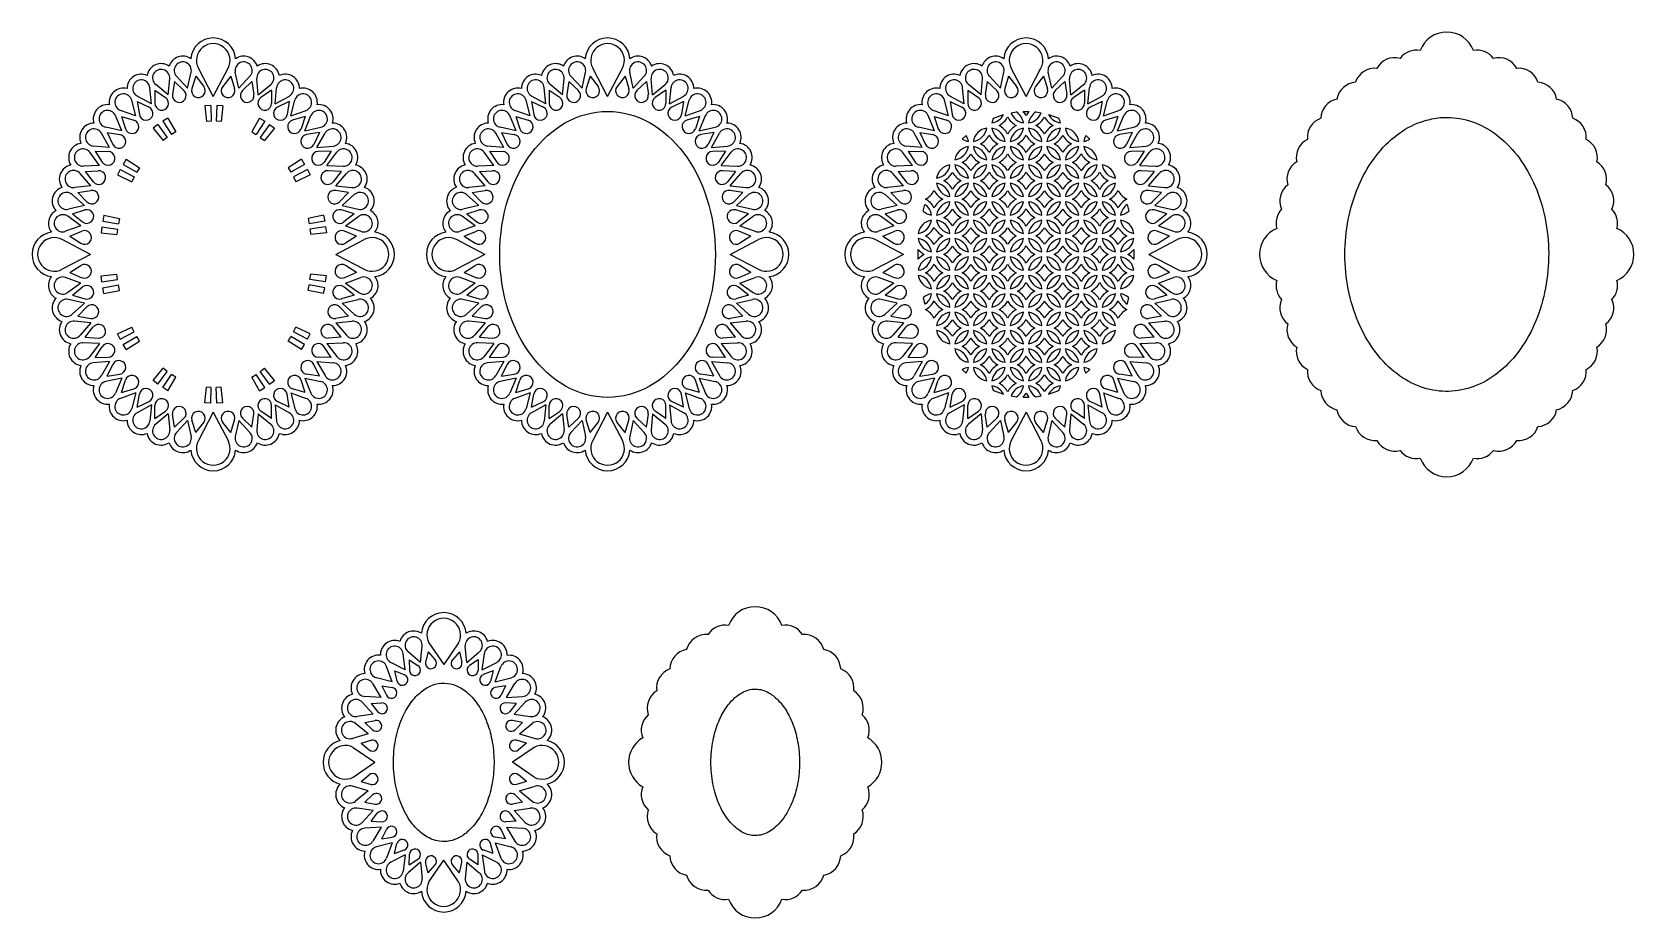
# Model space of a CAD drawing. Extents: x -370 to 168, y -426 to -128.
import ezdxf

# ---------------------------------------------------------------- set-up
doc = ezdxf.new("R2010")
doc.units = 0
doc.layers.get('0').update_dxf_attribs({"linetype": 'CONTINUOUS'})

msp = doc.modelspace()

# ---------------------------------------------------------------- linework, layer by layer
for p, q in [((-324.43, -149.33), (-323.97, -143.88)), ((-322.36, -144.86), (-323.03, -149.19)), ((-322.36, -144.86), (-319.17, -147.87)), ((-317.94, -147.09), (-321.68, -143.09)), ((-317.94, -147.09), (-316.76, -141.74)), ((-315.22, -143.05), (-316.52, -147.23)), ((-315.22, -143.05), (-312.51, -146.48)), ((-309.34, -149.88), (-314.33, -140.38)), ((-309.34, -149.88), (-304.34, -140.38)), ((-303.45, -143.05), (-306.17, -146.48)), ((-303.45, -143.05), (-302.16, -147.23)), ((-300.73, -147.09), (-301.92, -141.74)), ((-300.73, -147.09), (-297, -143.09)), ((-296.32, -144.86), (-299.51, -147.87)), ((-296.32, -144.86), (-295.65, -149.19)), ((-294.24, -149.33), (-294.71, -143.88)), ((-191.94, -149.33), (-191.47, -143.88)), ((-189.86, -144.86), (-190.53, -149.19)), ((-189.86, -144.86), (-186.67, -147.87)), ((-185.44, -147.09), (-189.18, -143.09)), ((-185.44, -147.09), (-184.26, -141.74)), ((-182.72, -143.05), (-184.02, -147.23)), ((-182.72, -143.05), (-180.01, -146.48)), ((-176.84, -149.88), (-181.83, -140.38)), ((-176.84, -149.88), (-171.84, -140.38)), ((-170.95, -143.05), (-173.67, -146.48)), ((-170.95, -143.05), (-169.66, -147.23)), ((-168.23, -147.09), (-169.42, -141.74)), ((-168.23, -147.09), (-164.5, -143.09)), ((-163.82, -144.86), (-167.01, -147.87)), ((-163.82, -144.86), (-163.15, -149.19)), ((-161.74, -149.33), (-162.21, -143.88)), ((-51.34, -149.33), (-50.88, -143.88)), ((-49.26, -144.86), (-49.93, -149.19)), ((-49.26, -144.86), (-46.07, -147.87)), ((-44.85, -147.09), (-48.58, -143.09)), ((-44.85, -147.09), (-43.66, -141.74)), ((-42.13, -143.05), (-43.42, -147.23)), ((-42.13, -143.05), (-39.41, -146.48)), ((-36.24, -149.88), (-41.24, -140.38)), ((-36.24, -149.88), (-31.25, -140.38)), ((-30.36, -143.05), (-33.08, -146.48)), ((-30.36, -143.05), (-29.06, -147.23)), ((-27.64, -147.09), (-28.83, -141.74)), ((-27.64, -147.09), (-23.91, -143.09)), ((-23.22, -144.86), (-26.41, -147.87)), ((-23.22, -144.86), (-22.56, -149.19)), ((-21.15, -149.33), (-21.61, -143.88)), ((-330.12, -152.36), (-334.91, -149.7)), ((-330.12, -152.36), (-330.64, -146.91)), ((-328.94, -147.76), (-328.95, -152.14)), ((-328.94, -147.76), (-325.33, -150.25)), ((-324.43, -149.33), (-328.67, -145.86)), ((-294.24, -149.33), (-290.01, -145.86)), ((-289.74, -147.76), (-293.34, -150.25)), ((-289.74, -147.76), (-289.72, -152.14)), ((-288.55, -152.36), (-288.03, -146.91)), ((-288.55, -152.36), (-283.76, -149.7)), ((-197.62, -152.36), (-202.41, -149.7)), ((-197.62, -152.36), (-198.14, -146.91)), ((-196.44, -147.76), (-196.45, -152.14)), ((-196.44, -147.76), (-192.83, -150.25)), ((-191.94, -149.33), (-196.17, -145.86)), ((-161.74, -149.33), (-157.51, -145.86)), ((-157.24, -147.76), (-160.84, -150.25)), ((-157.24, -147.76), (-157.23, -152.14)), ((-156.05, -152.36), (-155.53, -146.91)), ((-156.05, -152.36), (-151.27, -149.7)), ((-57.03, -152.36), (-61.82, -149.7)), ((-57.03, -152.36), (-57.55, -146.91)), ((-55.85, -147.76), (-55.86, -152.14)), ((-55.85, -147.76), (-52.24, -150.25)), ((-51.34, -149.33), (-55.57, -145.86)), ((-21.15, -149.33), (-16.91, -145.86)), ((-16.64, -147.76), (-20.25, -150.25)), ((-16.64, -147.76), (-16.63, -152.14)), ((-15.46, -152.36), (-14.94, -146.91)), ((-15.46, -152.36), (-10.67, -149.7)), ((-335.35, -156.41), (-340.5, -154.56)), ((-335.35, -156.41), (-336.74, -151.12)), ((-334.86, -151.6), (-330.9, -153.48)), ((-334.86, -151.6), (-334.16, -155.93)), ((-310.16, -152.89), (-312.16, -153.03)), ((-312.16, -153.03), (-311.62, -158.3)), ((-310.16, -152.89), (-309.98, -158.19)), ((-308.16, -152.89), (-308.34, -158.19)), ((-306.16, -153.03), (-308.16, -152.89)), ((-306.16, -153.03), (-306.7, -158.3)), ((-283.82, -151.6), (-287.78, -153.48)), ((-283.82, -151.6), (-284.51, -155.93)), ((-283.32, -156.41), (-281.94, -151.12)), ((-283.32, -156.41), (-278.17, -154.56)), ((-202.85, -156.41), (-208, -154.56)), ((-202.85, -156.41), (-204.24, -151.12)), ((-202.36, -151.6), (-201.66, -155.93)), ((-202.36, -151.6), (-198.4, -153.48)), ((-151.32, -151.6), (-155.28, -153.48)), ((-151.32, -151.6), (-152.01, -155.93)), ((-150.82, -156.41), (-149.44, -151.12)), ((-150.82, -156.41), (-145.67, -154.56)), ((-62.26, -156.41), (-67.41, -154.56)), ((-62.26, -156.41), (-63.64, -151.12)), ((-61.77, -151.6), (-57.81, -153.48)), ((-61.77, -151.6), (-61.07, -155.93)), ((-47.22, -157.13), (-43.83, -155.94)), ((-41.29, -155.35), (-39.51, -155.07)), ((-37.26, -154.9), (-35.23, -154.9)), ((-32.98, -155.07), (-31.2, -155.35)), ((-28.66, -155.94), (-25.27, -157.13)), ((-10.72, -151.6), (-14.68, -153.48)), ((-10.72, -151.6), (-11.42, -155.93)), ((-10.23, -156.41), (-8.85, -151.12)), ((-10.23, -156.41), (-5.08, -154.56)), ((-340.09, -161.37), (-345.45, -160.22)), ((-340.09, -161.37), (-342.17, -156.3)), ((-340.21, -156.53), (-336, -157.77)), ((-340.21, -156.53), (-338.85, -160.7)), ((-327.94, -159.31), (-329.52, -160.54)), ((-329.52, -160.54), (-326.16, -164.64)), ((-327.94, -159.31), (-324.8, -163.58)), ((-324.58, -157.11), (-326.29, -158.17)), ((-326.29, -158.17), (-323.39, -162.6)), ((-324.58, -157.11), (-321.94, -161.71)), ((-309.98, -158.19), (-311.62, -158.3)), ((-306.7, -158.3), (-308.34, -158.19)), ((-293.74, -157.11), (-296.38, -161.71)), ((-292.02, -158.17), (-294.93, -162.6)), ((-293.74, -157.11), (-292.02, -158.17)), ((-290.38, -159.31), (-293.52, -163.58)), ((-288.79, -160.54), (-292.16, -164.64)), ((-290.38, -159.31), (-288.79, -160.54)), ((-278.47, -156.53), (-282.67, -157.77)), ((-278.47, -156.53), (-279.83, -160.7)), ((-278.58, -161.37), (-276.5, -156.3)), ((-278.58, -161.37), (-273.23, -160.22)), ((-207.59, -161.37), (-212.95, -160.22)), ((-207.59, -161.37), (-209.68, -156.3)), ((-207.71, -156.53), (-206.35, -160.7)), ((-207.71, -156.53), (-203.5, -157.77)), ((-145.97, -156.53), (-150.17, -157.77)), ((-145.97, -156.53), (-147.33, -160.7)), ((-146.08, -161.37), (-144, -156.3)), ((-146.08, -161.37), (-140.73, -160.22)), ((-67, -161.37), (-72.35, -160.22)), ((-67, -161.37), (-69.08, -156.3)), ((-67.11, -156.53), (-62.91, -157.77)), ((-67.11, -156.53), (-65.75, -160.7)), ((-5.38, -156.53), (-9.58, -157.77)), ((-5.38, -156.53), (-6.74, -160.7)), ((-5.49, -161.37), (-3.41, -156.3)), ((-5.49, -161.37), (-0.14, -160.22)), ((-344.2, -166.96), (-349.65, -166.49)), ((-344.2, -166.96), (-346.9, -162.2)), ((-345.01, -161.98), (-340.68, -162.66)), ((-345.01, -161.98), (-343.12, -165.93)), ((-324.8, -163.58), (-326.16, -164.64)), ((-321.94, -161.71), (-323.39, -162.6)), ((-296.38, -161.71), (-294.93, -162.6)), ((-293.52, -163.58), (-292.16, -164.64)), ((-273.67, -161.98), (-278, -162.66)), ((-273.67, -161.98), (-275.56, -165.93)), ((-274.48, -166.96), (-271.78, -162.2)), ((-274.48, -166.96), (-269.02, -166.49)), ((-211.7, -166.96), (-217.15, -166.49)), ((-211.7, -166.96), (-214.4, -162.2)), ((-212.51, -161.98), (-208.18, -162.66)), ((-212.51, -161.98), (-210.62, -165.93)), ((-141.17, -161.98), (-145.5, -162.66)), ((-141.17, -161.98), (-143.06, -165.93)), ((-141.98, -166.96), (-139.28, -162.2)), ((-141.98, -166.96), (-136.52, -166.49)), ((-71.1, -166.96), (-76.56, -166.49)), ((-71.1, -166.96), (-73.81, -162.2)), ((-71.91, -161.98), (-67.59, -162.66)), ((-71.91, -161.98), (-70.03, -165.93)), ((-57.68, -164.18), (-56.37, -162.97)), ((-16.12, -162.97), (-14.81, -164.18)), ((-0.57, -161.98), (-4.9, -162.66)), ((-0.57, -161.98), (-2.46, -165.93)), ((-1.38, -166.96), (1.32, -162.2)), ((-1.38, -166.96), (4.07, -166.49)), ((-347.52, -172.98), (-350.82, -168.61)), ((-349, -168.22), (-344.62, -168.33)), ((-349, -168.22), (-346.61, -171.89)), ((-338.59, -170.93), (-339.63, -172.65)), ((-338.59, -170.93), (-334.11, -173.77)), ((-279.73, -170.93), (-284.21, -173.77)), ((-279.73, -170.93), (-278.69, -172.65)), ((-269.68, -168.22), (-274.06, -168.33)), ((-269.68, -168.22), (-272.06, -171.89)), ((-271.16, -172.98), (-267.85, -168.61)), ((-215.02, -172.98), (-218.33, -168.61)), ((-216.5, -168.22), (-212.12, -168.33)), ((-216.5, -168.22), (-214.11, -171.89)), ((-137.18, -168.22), (-141.56, -168.33)), ((-137.18, -168.22), (-139.56, -171.89)), ((-138.66, -172.98), (-135.35, -168.61)), ((-74.42, -172.98), (-77.73, -168.61)), ((-75.91, -168.22), (-71.53, -168.33)), ((-75.91, -168.22), (-73.52, -171.89)), ((3.42, -168.22), (-0.96, -168.33)), ((3.42, -168.22), (1.03, -171.89)), ((1.93, -172.98), (5.24, -168.61)), ((-350.5, -179.88), (-354.06, -175.73)), ((-347.52, -172.98), (-352.99, -173.23)), ((-352.33, -175.07), (-347.96, -174.79)), ((-352.33, -175.07), (-349.63, -178.52)), ((-340.59, -174.39), (-341.5, -176.18)), ((-341.5, -176.18), (-336.72, -178.48)), ((-340.59, -174.39), (-335.91, -176.87)), ((-339.63, -172.65), (-335.04, -175.3)), ((-335.91, -176.87), (-336.72, -178.48)), ((-334.11, -173.77), (-335.04, -175.3)), ((-284.21, -173.77), (-283.28, -175.3)), ((-278.69, -172.65), (-283.28, -175.3)), ((-277.72, -174.39), (-282.41, -176.87)), ((-282.41, -176.87), (-281.59, -178.48)), ((-276.82, -176.18), (-281.59, -178.48)), ((-277.72, -174.39), (-276.82, -176.18)), ((-271.16, -172.98), (-265.69, -173.23)), ((-266.34, -175.07), (-270.72, -174.79)), ((-266.34, -175.07), (-269.05, -178.52)), ((-268.18, -179.88), (-264.61, -175.73)), ((-218, -179.88), (-221.56, -175.73)), ((-215.02, -172.98), (-220.49, -173.23)), ((-219.83, -175.07), (-215.46, -174.79)), ((-219.83, -175.07), (-217.13, -178.52)), ((-138.66, -172.98), (-133.19, -173.23)), ((-133.84, -175.07), (-138.22, -174.79)), ((-133.84, -175.07), (-136.55, -178.52)), ((-135.68, -179.88), (-132.11, -175.73)), ((-77.41, -179.88), (-80.97, -175.73)), ((-74.42, -172.98), (-79.89, -173.23)), ((-79.24, -175.07), (-74.87, -174.79)), ((-79.24, -175.07), (-76.54, -178.52)), ((1.93, -172.98), (7.4, -173.23)), ((6.75, -175.07), (2.38, -174.79)), ((6.75, -175.07), (4.05, -178.52)), ((4.92, -179.88), (8.48, -175.73)), ((-352.64, -186.48), (-356.7, -182.8)), ((-350.5, -179.88), (-355.94, -180.47)), ((-354.81, -182.11), (-350.49, -181.39)), ((-354.81, -182.11), (-351.76, -185.26)), ((-268.18, -179.88), (-262.73, -180.47)), ((-263.86, -182.11), (-268.18, -181.39)), ((-263.86, -182.11), (-266.91, -185.26)), ((-266.03, -186.48), (-261.97, -182.8)), ((-220.14, -186.48), (-224.2, -182.8)), ((-218, -179.88), (-223.44, -180.47)), ((-222.31, -182.11), (-217.99, -181.39)), ((-222.31, -182.11), (-219.27, -185.26)), ((-135.68, -179.88), (-130.23, -180.47)), ((-131.36, -182.11), (-135.68, -181.39)), ((-131.36, -182.11), (-134.41, -185.26)), ((-133.53, -186.48), (-129.47, -182.8)), ((-79.55, -186.48), (-83.61, -182.8)), ((-77.41, -179.88), (-82.85, -180.47)), ((-81.72, -182.11), (-77.4, -181.39)), ((-81.72, -182.11), (-78.67, -185.26)), ((9.23, -182.11), (4.91, -181.39)), ((4.92, -179.88), (10.36, -180.47)), ((9.23, -182.11), (6.18, -185.26)), ((7.06, -186.48), (11.12, -182.8)), ((-352.64, -186.48), (-357.97, -187.74)), ((-356.64, -189.23), (-352.45, -187.96)), ((-262.03, -189.23), (-266.23, -187.96)), ((-266.03, -186.48), (-260.7, -187.74)), ((-220.14, -186.48), (-225.47, -187.74)), ((-224.14, -189.23), (-219.95, -187.96)), ((-129.53, -189.23), (-133.73, -187.96)), ((-133.53, -186.48), (-128.2, -187.74)), ((-79.55, -186.48), (-84.88, -187.74)), ((-83.55, -189.23), (-79.36, -187.96)), ((-70.77, -188.35), (-70.2, -186.13)), ((-2.29, -186.13), (-1.71, -188.35)), ((11.06, -189.23), (6.87, -187.96)), ((7.06, -186.48), (12.39, -187.74)), ((-353.78, -193.25), (-358.92, -195.13)), ((-353.78, -193.25), (-358.24, -190.08)), ((-356.64, -189.23), (-353.22, -191.97)), ((-346.74, -193.68), (-346.99, -195.66)), ((-346.74, -193.68), (-341.49, -194.43)), ((-346.05, -189.74), (-346.42, -191.7)), ((-346.42, -191.7), (-341.2, -192.61)), ((-346.05, -189.74), (-340.86, -190.81)), ((-340.86, -190.81), (-341.2, -192.61)), ((-272.27, -189.74), (-277.46, -190.81)), ((-277.46, -190.81), (-277.11, -192.61)), ((-271.89, -191.7), (-277.11, -192.61)), ((-271.58, -193.68), (-276.83, -194.43)), ((-272.27, -189.74), (-271.89, -191.7)), ((-271.58, -193.68), (-271.33, -195.66)), ((-262.03, -189.23), (-265.45, -191.97)), ((-264.89, -193.25), (-260.43, -190.08)), ((-264.89, -193.25), (-259.75, -195.13)), ((-221.28, -193.25), (-226.42, -195.13)), ((-221.28, -193.25), (-225.74, -190.08)), ((-224.14, -189.23), (-220.72, -191.97)), ((-129.53, -189.23), (-132.95, -191.97)), ((-132.39, -193.25), (-127.93, -190.08)), ((-132.39, -193.25), (-127.25, -195.13)), ((-80.69, -193.25), (-85.83, -195.13)), ((-80.69, -193.25), (-85.15, -190.08)), ((-83.55, -189.23), (-80.13, -191.97)), ((11.06, -189.23), (7.64, -191.97)), ((8.2, -193.25), (12.66, -190.08)), ((8.2, -193.25), (13.34, -195.13)), ((-350.57, -202.89), (-360.06, -197.89)), ((-357.49, -196.75), (-353.44, -195.08)), ((-357.49, -196.75), (-353.81, -199.14)), ((-346.99, -195.66), (-341.72, -196.25)), ((-341.49, -194.43), (-341.72, -196.25)), ((-276.83, -194.43), (-276.59, -196.25)), ((-271.33, -195.66), (-276.59, -196.25)), ((-268.11, -202.89), (-258.61, -197.89)), ((-261.19, -196.75), (-265.24, -195.08)), ((-261.19, -196.75), (-264.86, -199.14)), ((-218.07, -202.89), (-227.56, -197.89)), ((-224.99, -196.75), (-220.94, -195.08)), ((-224.99, -196.75), (-221.31, -199.14)), ((-135.61, -202.89), (-126.11, -197.89)), ((-128.69, -196.75), (-132.74, -195.08)), ((-128.69, -196.75), (-132.36, -199.14)), ((-77.47, -202.89), (-86.97, -197.89)), ((-84.39, -196.75), (-80.34, -195.08)), ((-84.39, -196.75), (-80.72, -199.14)), ((4.98, -202.89), (14.48, -197.89)), ((11.9, -196.75), (7.85, -195.08)), ((11.9, -196.75), (8.23, -199.14)), ((-350.57, -202.89), (-360.06, -207.88)), ((-268.11, -202.89), (-258.61, -207.88)), ((-218.07, -202.89), (-227.56, -207.88)), ((-135.61, -202.89), (-126.11, -207.88)), ((-77.47, -202.89), (-86.97, -207.88)), ((-72.46, -204.5), (-72.46, -201.27)), ((-0.03, -201.27), (-0.03, -204.5)), ((4.98, -202.89), (14.48, -207.88)), ((-357.49, -209.02), (-353.81, -206.63)), ((-357.49, -209.02), (-353.44, -210.7)), ((-346.99, -210.11), (-341.72, -209.53)), ((-341.49, -211.35), (-341.72, -209.53)), ((-276.83, -211.35), (-276.59, -209.53)), ((-271.33, -210.11), (-276.59, -209.53)), ((-261.19, -209.02), (-265.24, -210.7)), ((-261.19, -209.02), (-264.86, -206.63)), ((-224.99, -209.02), (-221.31, -206.63)), ((-224.99, -209.02), (-220.94, -210.7)), ((-128.69, -209.02), (-132.74, -210.7)), ((-128.69, -209.02), (-132.36, -206.63)), ((-84.39, -209.02), (-80.72, -206.63)), ((-84.39, -209.02), (-80.34, -210.7)), ((11.9, -209.02), (7.85, -210.7)), ((11.9, -209.02), (8.23, -206.63)), ((-353.78, -212.52), (-358.92, -210.64)), ((-353.78, -212.52), (-358.24, -215.69)), ((-356.64, -216.54), (-353.22, -213.8)), ((-346.74, -212.1), (-346.99, -210.11)), ((-346.74, -212.1), (-341.49, -211.35)), ((-346.42, -214.07), (-341.2, -213.16)), ((-346.05, -216.04), (-346.42, -214.07)), ((-346.05, -216.04), (-340.86, -214.96)), ((-340.86, -214.96), (-341.2, -213.16)), ((-277.46, -214.96), (-277.11, -213.16)), ((-272.27, -216.04), (-277.46, -214.96)), ((-271.89, -214.07), (-277.11, -213.16)), ((-271.58, -212.1), (-276.83, -211.35)), ((-272.27, -216.04), (-271.89, -214.07)), ((-271.58, -212.1), (-271.33, -210.11)), ((-262.03, -216.54), (-265.45, -213.8)), ((-264.89, -212.52), (-259.75, -210.64)), ((-264.89, -212.52), (-260.43, -215.69)), ((-221.28, -212.52), (-226.42, -210.64)), ((-221.28, -212.52), (-225.74, -215.69)), ((-224.14, -216.54), (-220.72, -213.8)), ((-129.53, -216.54), (-132.95, -213.8)), ((-132.39, -212.52), (-127.25, -210.64)), ((-132.39, -212.52), (-127.93, -215.69)), ((-80.69, -212.52), (-85.83, -210.64)), ((-80.69, -212.52), (-85.15, -215.69)), ((-83.55, -216.54), (-80.13, -213.8)), ((11.06, -216.54), (7.64, -213.8)), ((8.2, -212.52), (13.34, -210.64)), ((8.2, -212.52), (12.66, -215.69)), ((-352.64, -219.29), (-357.97, -218.03)), ((-352.64, -219.29), (-356.7, -222.97)), ((-356.64, -216.54), (-352.45, -217.81)), ((-354.81, -223.66), (-351.76, -220.51)), ((-263.86, -223.66), (-266.91, -220.51)), ((-262.03, -216.54), (-266.23, -217.81)), ((-266.03, -219.29), (-260.7, -218.03)), ((-266.03, -219.29), (-261.97, -222.97)), ((-220.14, -219.29), (-225.47, -218.03)), ((-220.14, -219.29), (-224.2, -222.97)), ((-224.14, -216.54), (-219.95, -217.81)), ((-222.31, -223.66), (-219.27, -220.51)), ((-131.36, -223.66), (-134.41, -220.51)), ((-129.53, -216.54), (-133.73, -217.81)), ((-133.53, -219.29), (-128.2, -218.03)), ((-133.53, -219.29), (-129.47, -222.97)), ((-79.55, -219.29), (-84.88, -218.03)), ((-79.55, -219.29), (-83.61, -222.97)), ((-83.55, -216.54), (-79.36, -217.81)), ((-81.72, -223.66), (-78.67, -220.51)), ((-70.77, -217.43), (-70.2, -219.64)), ((-2.29, -219.64), (-1.71, -217.43)), ((9.23, -223.66), (6.18, -220.51)), ((11.06, -216.54), (6.87, -217.81)), ((7.06, -219.29), (12.39, -218.03)), ((7.06, -219.29), (11.12, -222.97)), ((-350.5, -225.89), (-355.94, -225.31)), ((-354.81, -223.66), (-350.49, -224.39)), ((-350.5, -225.89), (-354.06, -230.05)), ((-263.86, -223.66), (-268.18, -224.39)), ((-268.18, -225.89), (-262.73, -225.31)), ((-268.18, -225.89), (-264.61, -230.05)), ((-218, -225.89), (-223.44, -225.31)), ((-222.31, -223.66), (-217.99, -224.39)), ((-218, -225.89), (-221.56, -230.05)), ((-131.36, -223.66), (-135.68, -224.39)), ((-135.68, -225.89), (-130.23, -225.31)), ((-135.68, -225.89), (-132.11, -230.05)), ((-77.41, -225.89), (-82.85, -225.31)), ((-81.72, -223.66), (-77.4, -224.39)), ((-77.41, -225.89), (-80.97, -230.05)), ((9.23, -223.66), (4.91, -224.39)), ((4.92, -225.89), (10.36, -225.31)), ((4.92, -225.89), (8.48, -230.05)), ((-352.33, -230.7), (-349.63, -227.26)), ((-352.33, -230.7), (-347.96, -230.98)), ((-341.5, -229.59), (-336.72, -227.29)), ((-340.59, -231.38), (-341.5, -229.59)), ((-340.59, -231.38), (-335.91, -228.9)), ((-339.63, -233.13), (-335.04, -230.47)), ((-335.91, -228.9), (-336.72, -227.29)), ((-334.11, -232), (-335.04, -230.47)), ((-284.21, -232), (-283.28, -230.47)), ((-278.69, -233.13), (-283.28, -230.47)), ((-282.41, -228.9), (-281.59, -227.29)), ((-277.72, -231.38), (-282.41, -228.9)), ((-276.82, -229.59), (-281.59, -227.29)), ((-277.72, -231.38), (-276.82, -229.59)), ((-266.34, -230.7), (-270.72, -230.98)), ((-266.34, -230.7), (-269.05, -227.26)), ((-219.83, -230.7), (-217.13, -227.26)), ((-219.83, -230.7), (-215.46, -230.98)), ((-133.84, -230.7), (-138.22, -230.98)), ((-133.84, -230.7), (-136.55, -227.26)), ((-79.24, -230.7), (-76.54, -227.26)), ((-79.24, -230.7), (-74.87, -230.98)), ((6.75, -230.7), (2.38, -230.98)), ((6.75, -230.7), (4.05, -227.26)), ((-347.52, -232.8), (-352.99, -232.54)), ((-347.52, -232.8), (-350.82, -237.16)), ((-349, -237.56), (-346.61, -233.88)), ((-338.59, -234.84), (-339.63, -233.13)), ((-338.59, -234.84), (-334.11, -232)), ((-279.73, -234.84), (-284.21, -232)), ((-279.73, -234.84), (-278.69, -233.13)), ((-269.68, -237.56), (-272.06, -233.88)), ((-271.16, -232.8), (-265.69, -232.54)), ((-271.16, -232.8), (-267.85, -237.16)), ((-215.02, -232.8), (-220.49, -232.54)), ((-215.02, -232.8), (-218.33, -237.16)), ((-216.5, -237.56), (-214.11, -233.88)), ((-137.18, -237.56), (-139.56, -233.88)), ((-138.66, -232.8), (-133.19, -232.54)), ((-138.66, -232.8), (-135.35, -237.16)), ((-74.42, -232.8), (-79.89, -232.54)), ((-74.42, -232.8), (-77.73, -237.16)), ((-75.91, -237.56), (-73.52, -233.88)), ((3.42, -237.56), (1.03, -233.88)), ((1.93, -232.8), (7.4, -232.54)), ((1.93, -232.8), (5.24, -237.16)), ((-344.2, -238.81), (-349.65, -239.28)), ((-349, -237.56), (-344.62, -237.44)), ((-344.2, -238.81), (-346.9, -243.58)), ((-345.01, -243.79), (-343.12, -239.84)), ((-329.52, -245.23), (-326.16, -241.14)), ((-327.94, -246.46), (-324.8, -242.19)), ((-324.8, -242.19), (-326.16, -241.14)), ((-293.52, -242.19), (-292.16, -241.14)), ((-290.38, -246.46), (-293.52, -242.19)), ((-288.79, -245.23), (-292.16, -241.14)), ((-273.67, -243.79), (-275.56, -239.84)), ((-274.48, -238.81), (-269.02, -239.28)), ((-274.48, -238.81), (-271.78, -243.58)), ((-269.68, -237.56), (-274.06, -237.44)), ((-211.7, -238.81), (-217.15, -239.28)), ((-216.5, -237.56), (-212.12, -237.44)), ((-211.7, -238.81), (-214.4, -243.58)), ((-212.51, -243.79), (-210.62, -239.84)), ((-141.17, -243.79), (-143.06, -239.84)), ((-141.98, -238.81), (-139.28, -243.58)), ((-141.98, -238.81), (-136.52, -239.28)), ((-137.18, -237.56), (-141.56, -237.44)), ((-71.1, -238.81), (-76.56, -239.28)), ((-75.91, -237.56), (-71.53, -237.44)), ((-71.1, -238.81), (-73.81, -243.58)), ((-71.91, -243.79), (-70.03, -239.84)), ((-57.68, -241.59), (-56.37, -242.81)), ((-16.12, -242.81), (-14.81, -241.59)), ((-0.57, -243.79), (-2.46, -239.84)), ((-1.38, -238.81), (4.07, -239.28)), ((-1.38, -238.81), (1.32, -243.58)), ((3.42, -237.56), (-0.96, -237.44)), ((-340.09, -244.4), (-345.45, -245.56)), ((-345.01, -243.79), (-340.68, -243.11)), ((-340.09, -244.4), (-342.17, -249.47)), ((-340.21, -249.24), (-338.85, -245.08)), ((-327.94, -246.46), (-329.52, -245.23)), ((-326.29, -247.61), (-323.39, -243.17)), ((-324.58, -248.66), (-321.94, -244.07)), ((-321.94, -244.07), (-323.39, -243.17)), ((-312.16, -252.74), (-311.62, -247.47)), ((-309.98, -247.58), (-311.62, -247.47)), ((-306.7, -247.47), (-308.34, -247.58)), ((-306.16, -252.74), (-306.7, -247.47)), ((-296.38, -244.07), (-294.93, -243.17)), ((-293.74, -248.66), (-296.38, -244.07)), ((-292.02, -247.61), (-294.93, -243.17)), ((-290.38, -246.46), (-288.79, -245.23)), ((-278.47, -249.24), (-279.83, -245.08)), ((-278.58, -244.4), (-273.23, -245.56)), ((-278.58, -244.4), (-276.5, -249.47)), ((-273.67, -243.79), (-278, -243.11)), ((-207.59, -244.4), (-212.95, -245.56)), ((-212.51, -243.79), (-208.18, -243.11)), ((-207.59, -244.4), (-209.68, -249.47)), ((-207.71, -249.24), (-206.35, -245.08)), ((-145.97, -249.24), (-147.33, -245.08)), ((-146.08, -244.4), (-140.73, -245.56)), ((-146.08, -244.4), (-144, -249.47)), ((-141.17, -243.79), (-145.5, -243.11)), ((-67, -244.4), (-72.35, -245.56)), ((-71.91, -243.79), (-67.59, -243.11)), ((-67, -244.4), (-69.08, -249.47)), ((-67.11, -249.24), (-65.75, -245.08)), ((-5.38, -249.24), (-6.74, -245.08)), ((-5.49, -244.4), (-0.14, -245.56)), ((-5.49, -244.4), (-3.41, -249.47)), ((-0.57, -243.79), (-4.9, -243.11)), ((-335.35, -249.36), (-340.5, -251.22)), ((-340.21, -249.24), (-336, -248)), ((-335.35, -249.36), (-336.74, -254.66)), ((-334.86, -254.17), (-334.16, -249.84)), ((-334.86, -254.17), (-330.9, -252.3)), ((-324.58, -248.66), (-326.29, -247.61)), ((-310.16, -252.88), (-312.16, -252.74)), ((-310.16, -252.88), (-309.98, -247.58)), ((-308.16, -252.88), (-308.34, -247.58)), ((-306.16, -252.74), (-308.16, -252.88)), ((-293.74, -248.66), (-292.02, -247.61)), ((-283.82, -254.17), (-287.78, -252.3)), ((-283.82, -254.17), (-284.51, -249.84)), ((-283.32, -249.36), (-278.17, -251.22)), ((-283.32, -249.36), (-281.94, -254.66)), ((-278.47, -249.24), (-282.67, -248)), ((-202.85, -249.36), (-208, -251.22)), ((-207.71, -249.24), (-203.5, -248)), ((-202.85, -249.36), (-204.24, -254.66)), ((-202.36, -254.17), (-201.66, -249.84)), ((-202.36, -254.17), (-198.4, -252.3)), ((-151.32, -254.17), (-155.28, -252.3)), ((-151.32, -254.17), (-152.01, -249.84)), ((-150.82, -249.36), (-149.44, -254.66)), ((-150.82, -249.36), (-145.67, -251.22)), ((-145.97, -249.24), (-150.17, -248)), ((-62.26, -249.36), (-67.41, -251.22)), ((-67.11, -249.24), (-62.91, -248)), ((-62.26, -249.36), (-63.64, -254.66)), ((-61.77, -254.17), (-61.07, -249.84)), ((-61.77, -254.17), (-57.81, -252.3)), ((-47.22, -248.64), (-43.83, -249.83)), ((-41.29, -250.43), (-39.51, -250.7)), ((-37.26, -250.88), (-35.23, -250.88)), ((-32.98, -250.7), (-31.2, -250.43)), ((-28.66, -249.83), (-25.27, -248.64)), ((-10.72, -254.17), (-14.68, -252.3)), ((-10.72, -254.17), (-11.42, -249.84)), ((-10.23, -249.36), (-5.08, -251.22)), ((-10.23, -249.36), (-8.85, -254.66)), ((-5.38, -249.24), (-9.58, -248)), ((-330.12, -253.41), (-334.91, -256.07)), ((-330.12, -253.41), (-330.64, -258.86)), ((-328.94, -258.01), (-328.95, -253.63)), ((-328.94, -258.01), (-325.33, -255.52)), ((-324.43, -256.44), (-328.67, -259.91)), ((-324.43, -256.44), (-323.97, -261.89)), ((-322.36, -260.91), (-323.03, -256.58)), ((-322.36, -260.91), (-319.17, -257.9)), ((-309.34, -255.89), (-314.33, -265.39)), ((-309.34, -255.89), (-304.34, -265.39)), ((-296.32, -260.91), (-299.51, -257.9)), ((-296.32, -260.91), (-295.65, -256.58)), ((-294.24, -256.44), (-294.71, -261.89)), ((-294.24, -256.44), (-290.01, -259.91)), ((-289.74, -258.01), (-293.34, -255.52)), ((-289.74, -258.01), (-289.72, -253.63)), ((-288.55, -253.41), (-283.76, -256.07)), ((-288.55, -253.41), (-288.03, -258.86)), ((-197.62, -253.41), (-202.41, -256.07)), ((-197.62, -253.41), (-198.14, -258.86)), ((-196.44, -258.01), (-196.45, -253.63)), ((-196.44, -258.01), (-192.83, -255.52)), ((-191.94, -256.44), (-196.17, -259.91)), ((-191.94, -256.44), (-191.47, -261.89)), ((-189.86, -260.91), (-190.53, -256.58)), ((-189.86, -260.91), (-186.67, -257.9)), ((-176.84, -255.89), (-181.83, -265.39)), ((-176.84, -255.89), (-171.84, -265.39)), ((-163.82, -260.91), (-167.01, -257.9)), ((-163.82, -260.91), (-163.15, -256.58)), ((-161.74, -256.44), (-162.21, -261.89)), ((-161.74, -256.44), (-157.51, -259.91)), ((-157.24, -258.01), (-160.84, -255.52)), ((-157.24, -258.01), (-157.23, -253.63)), ((-156.05, -253.41), (-155.53, -258.86)), ((-156.05, -253.41), (-151.27, -256.07)), ((-57.03, -253.41), (-61.82, -256.07)), ((-57.03, -253.41), (-57.55, -258.86)), ((-55.85, -258.01), (-55.86, -253.63)), ((-55.85, -258.01), (-52.24, -255.52)), ((-51.34, -256.44), (-55.57, -259.91)), ((-51.34, -256.44), (-50.88, -261.89)), ((-49.26, -260.91), (-49.93, -256.58)), ((-49.26, -260.91), (-46.07, -257.9)), ((-36.24, -255.89), (-41.24, -265.39)), ((-36.24, -255.89), (-31.25, -265.39)), ((-23.22, -260.91), (-26.41, -257.9)), ((-23.22, -260.91), (-22.56, -256.58)), ((-21.15, -256.44), (-21.61, -261.89)), ((-21.15, -256.44), (-16.91, -259.91)), ((-16.64, -258.01), (-20.25, -255.52)), ((-16.64, -258.01), (-16.63, -253.63)), ((-15.46, -253.41), (-10.67, -256.07)), ((-15.46, -253.41), (-14.94, -258.86)), ((-317.94, -258.68), (-321.68, -262.69)), ((-317.94, -258.68), (-316.76, -264.03)), ((-315.22, -262.73), (-316.52, -258.54)), ((-315.22, -262.73), (-312.51, -259.29)), ((-303.45, -262.73), (-306.17, -259.29)), ((-303.45, -262.73), (-302.16, -258.54)), ((-300.73, -258.68), (-301.92, -264.03)), ((-300.73, -258.68), (-297, -262.69)), ((-185.44, -258.68), (-189.18, -262.69)), ((-185.44, -258.68), (-184.26, -264.03)), ((-182.72, -262.73), (-184.02, -258.54)), ((-182.72, -262.73), (-180.01, -259.29)), ((-170.95, -262.73), (-173.67, -259.29)), ((-170.95, -262.73), (-169.66, -258.54)), ((-168.23, -258.68), (-169.42, -264.03)), ((-168.23, -258.68), (-164.5, -262.69)), ((-44.85, -258.68), (-48.58, -262.69)), ((-44.85, -258.68), (-43.66, -264.03)), ((-42.13, -262.73), (-43.42, -258.54)), ((-42.13, -262.73), (-39.41, -259.29)), ((-30.36, -262.73), (-33.08, -259.29)), ((-30.36, -262.73), (-29.06, -258.54)), ((-27.64, -258.68), (-28.83, -264.03)), ((-27.64, -258.68), (-23.91, -262.69)), ((-236.89, -333.34), (-231.89, -340.61)), ((-226.9, -333.34), (-231.89, -340.61)), ((-244.8, -342.35), (-245.53, -336.92)), ((-239.65, -339.89), (-243.85, -336.37)), ((-243.49, -339.05), (-240.55, -340.97)), ((-243.49, -339.05), (-243.4, -342.56)), ((-239.65, -339.89), (-239.13, -334.43)), ((-237.16, -336.36), (-237.99, -339.76)), ((-237.16, -336.36), (-234.82, -338.97)), ((-226.63, -336.36), (-228.96, -338.97)), ((-226.63, -336.36), (-225.8, -339.76)), ((-224.14, -339.89), (-224.65, -334.43)), ((-224.14, -339.89), (-219.94, -336.37)), ((-220.3, -339.05), (-223.23, -340.97)), ((-220.3, -339.05), (-220.38, -342.56)), ((-218.98, -342.35), (-218.25, -336.92)), ((-249.21, -346.43), (-251.09, -341.29)), ((-244.8, -342.35), (-249.69, -339.88)), ((-248.45, -342.77), (-247.6, -346.17)), ((-248.45, -342.77), (-245.17, -344)), ((-218.98, -342.35), (-214.1, -339.88)), ((-215.33, -342.77), (-218.62, -344)), ((-215.33, -342.77), (-216.18, -346.17)), ((-214.57, -346.43), (-212.69, -341.29)), ((-252.94, -351.65), (-255.77, -346.96)), ((-249.21, -346.43), (-254.52, -345.06)), ((-252.67, -347.76), (-251.15, -350.92)), ((-252.67, -347.76), (-249.2, -348.3)), ((-211.12, -347.76), (-214.58, -348.3)), ((-214.57, -346.43), (-209.27, -345.07)), ((-211.12, -347.76), (-212.64, -350.92)), ((-210.85, -351.65), (-208.01, -346.96)), ((-255.55, -357.24), (-259.3, -353.25)), ((-252.94, -351.65), (-258.4, -351.33)), ((-256.24, -353.65), (-252.74, -353.46)), ((-256.24, -353.65), (-254.11, -356.43)), ((-207.54, -353.65), (-211.04, -353.46)), ((-210.85, -351.65), (-205.38, -351.33)), ((-207.54, -353.65), (-209.68, -356.43)), ((-208.24, -357.24), (-204.49, -353.25)), ((-257.33, -363.84), (-261.59, -360.39)), ((-255.55, -357.24), (-260.96, -358.07)), ((-258.37, -360.1), (-254.94, -359.38)), ((-258.37, -360.1), (-255.84, -362.52)), ((-205.41, -360.1), (-208.84, -359.38)), ((-208.24, -357.24), (-202.82, -358.07)), ((-205.41, -360.1), (-207.94, -362.52)), ((-206.45, -363.84), (-202.19, -360.4)), ((-257.33, -363.84), (-262.58, -365.4)), ((-206.45, -363.84), (-201.2, -365.4)), ((-262.28, -368.44), (-255.02, -373.44)), ((-259.68, -367.02), (-256.31, -366.04)), ((-259.68, -367.02), (-256.97, -369.24)), ((-201.5, -368.45), (-208.77, -373.44)), ((-204.11, -367.02), (-207.47, -366.04)), ((-204.11, -367.02), (-206.82, -369.24)), ((-262.28, -378.44), (-255.02, -373.44)), ((-201.51, -378.44), (-208.77, -373.44)), ((-257.33, -383.05), (-262.58, -381.49)), ((-259.68, -379.87), (-256.97, -377.64)), ((-259.68, -379.87), (-256.31, -380.84)), ((-204.11, -379.86), (-207.47, -380.84)), ((-204.11, -379.86), (-206.82, -377.64)), ((-206.45, -383.04), (-201.2, -381.48)), ((-257.33, -383.05), (-261.59, -386.49)), ((-258.37, -386.78), (-255.84, -384.36)), ((-258.37, -386.78), (-254.94, -387.5)), ((-205.41, -386.78), (-208.84, -387.5)), ((-205.41, -386.78), (-207.94, -384.36)), ((-206.45, -383.04), (-202.19, -386.49)), ((-255.55, -389.64), (-260.96, -388.82)), ((-255.55, -389.64), (-259.3, -393.64)), ((-256.24, -393.23), (-254.11, -390.45)), ((-207.54, -393.23), (-209.68, -390.45)), ((-208.24, -389.64), (-202.82, -388.81)), ((-208.24, -389.64), (-204.49, -393.63)), ((-252.94, -395.23), (-258.4, -395.55)), ((-256.24, -393.23), (-252.74, -393.42)), ((-252.94, -395.23), (-255.77, -399.92)), ((-252.67, -399.12), (-251.15, -395.96)), ((-211.12, -399.12), (-212.64, -395.96)), ((-207.54, -393.23), (-211.04, -393.42)), ((-210.85, -395.23), (-205.38, -395.55)), ((-210.85, -395.23), (-208.01, -399.92)), ((-249.21, -400.45), (-254.52, -401.82)), ((-252.67, -399.12), (-249.2, -398.59)), ((-249.21, -400.45), (-251.09, -405.6)), ((-248.45, -404.11), (-247.6, -400.71)), ((-248.45, -404.11), (-245.17, -402.88)), ((-215.33, -404.11), (-218.62, -402.88)), ((-215.33, -404.11), (-216.18, -400.71)), ((-211.12, -399.12), (-214.58, -398.58)), ((-214.57, -400.45), (-212.69, -405.59)), ((-214.57, -400.45), (-209.27, -401.82)), ((-244.8, -404.53), (-249.69, -407)), ((-244.8, -404.53), (-245.53, -409.96)), ((-239.65, -407), (-243.85, -410.51)), ((-243.49, -407.83), (-243.4, -404.32)), ((-243.49, -407.83), (-240.55, -405.91)), ((-239.65, -407), (-239.13, -412.45)), ((-237.16, -410.53), (-237.99, -407.12)), ((-237.16, -410.53), (-234.82, -407.91)), ((-236.89, -413.54), (-231.89, -406.28)), ((-226.9, -413.54), (-231.89, -406.28)), ((-226.63, -410.53), (-228.96, -407.91)), ((-226.63, -410.53), (-225.8, -407.12)), ((-224.14, -407), (-224.65, -412.45)), ((-224.14, -407), (-219.94, -410.51)), ((-220.3, -407.83), (-223.23, -405.91)), ((-220.3, -407.83), (-220.38, -404.32)), ((-218.98, -404.53), (-218.25, -409.96)), ((-218.98, -404.53), (-214.1, -407))]:
    msp.add_line(p, q)
for centre, radius, start, end in [((105.12, -137.75), 9.53, 20.3392, 159.6608), ((-309.34, -137.75), 7.53, 4.4725, 175.5275), ((-309.34, -137.75), 5.65, 332.2491, 207.7509), ((-176.84, -137.75), 7.53, 4.4725, 175.5275), ((-176.84, -137.75), 5.65, 332.2491, 207.7509), ((-36.24, -137.75), 7.53, 4.4725, 175.5275), ((-36.24, -137.75), 5.65, 332.2491, 207.7509), ((94.88, -141.12), 6.8, 78.9978, 143.4923), ((115.35, -141.12), 6.8, 36.5103, 101.0048), ((-326.84, -143.63), 4.8, 55.8375, 169.9004), ((-319.57, -141.12), 4.8, 55.3961, 162.2801), ((-319.57, -141.12), 2.88, 347.4978, 222.9996), ((-299.11, -141.12), 2.88, 317.0004, 192.5022), ((-299.11, -141.12), 4.8, 17.7199, 124.6039), ((-291.84, -143.63), 4.8, 10.0996, 124.1625), ((-194.34, -143.63), 4.8, 55.8375, 169.9004), ((-187.07, -141.12), 4.8, 55.3961, 162.2801), ((-187.07, -141.12), 2.88, 347.4978, 222.9996), ((-166.61, -141.12), 2.88, 317.0004, 192.5022), ((-166.61, -141.12), 4.8, 17.7199, 124.6039), ((-159.34, -143.63), 4.8, 10.0996, 124.1625), ((-53.75, -143.63), 4.8, 55.8375, 169.9004), ((-46.48, -141.12), 4.8, 55.3961, 162.2801), ((-46.48, -141.12), 2.88, 347.4978, 222.9996), ((-26.01, -141.12), 2.88, 317.0004, 192.5022), ((-26.01, -141.12), 4.8, 17.7199, 124.6039), ((-18.74, -143.63), 4.8, 10.0996, 124.1625), ((87.61, -143.63), 6.8, 74.6254, 151.758), ((122.62, -143.63), 6.8, 28.2446, 105.3772), ((-333.51, -147.18), 4.8, 66.1374, 180.2003), ((-333.51, -147.18), 2.88, 5.418, 240.9198), ((-326.84, -143.63), 2.88, 355.1181, 230.6199), ((-291.84, -143.63), 2.88, 309.3801, 184.8819), ((-285.17, -147.18), 2.88, 299.0802, 174.582), ((-285.17, -147.18), 4.8, 359.7997, 113.8626), ((-201.01, -147.18), 4.8, 66.1374, 180.2003), ((-201.01, -147.18), 2.88, 5.418, 240.9198), ((-194.34, -143.63), 2.88, 355.1181, 230.6199), ((-159.34, -143.63), 2.88, 309.3801, 184.8819), ((-152.67, -147.18), 2.88, 299.0802, 174.582), ((-152.67, -147.18), 4.8, 359.7997, 113.8626), ((-60.42, -147.18), 4.8, 66.1374, 180.2003), ((-60.42, -147.18), 2.88, 5.418, 240.9198), ((-53.75, -143.63), 2.88, 355.1181, 230.6199), ((-18.74, -143.63), 2.88, 309.3801, 184.8819), ((-12.07, -147.18), 2.88, 299.0802, 174.582), ((-12.07, -147.18), 4.8, 359.7997, 113.8626), ((74.93, -151.84), 6.8, 93.7722, 170.6713), ((80.94, -147.18), 6.8, 84.2799, 161.8041), ((129.29, -147.18), 6.8, 18.1985, 95.7227), ((135.3, -151.84), 6.8, 9.3313, 86.2304), ((-339.52, -151.84), 4.8, 75.376, 189.4389), ((-339.52, -151.84), 2.88, 14.6565, 250.1583), ((-326.65, -152.15), 2.3, 179.8406, 55.3424), ((-320.75, -149.55), 2.3, 171.2309, 46.7327), ((-314.32, -147.91), 2.3, 162.8071, 38.3088), ((-304.36, -147.91), 2.3, 141.6911, 17.1929), ((-297.93, -149.55), 2.3, 133.2673, 8.7691), ((-292.03, -152.15), 2.3, 124.6576, 0.1594), ((-279.15, -151.84), 2.88, 289.8417, 165.3435), ((-279.15, -151.84), 4.8, 350.5611, 104.624), ((-207.02, -151.84), 4.8, 75.376, 189.4389), ((-207.02, -151.84), 2.88, 14.6565, 250.1583), ((-194.15, -152.15), 2.3, 179.8406, 55.3424), ((-188.25, -149.55), 2.3, 171.2309, 46.7327), ((-181.82, -147.91), 2.3, 162.8071, 38.3088), ((-171.86, -147.91), 2.3, 141.6911, 17.1929), ((-165.43, -149.55), 2.3, 133.2673, 8.7691), ((-159.53, -152.15), 2.3, 124.6576, 0.1594), ((-146.65, -151.84), 2.88, 289.8417, 165.3435), ((-146.65, -151.84), 4.8, 350.5611, 104.624), ((-66.43, -151.84), 4.8, 75.376, 189.4389), ((-66.43, -151.84), 2.88, 14.6565, 250.1583), ((-53.55, -152.15), 2.3, 179.8406, 55.3424), ((-47.65, -149.55), 2.3, 171.2309, 46.7327), ((-41.22, -147.91), 2.3, 162.8071, 38.3088), ((-31.27, -147.91), 2.3, 141.6911, 17.1929), ((-24.83, -149.55), 2.3, 133.2673, 8.7691), ((-18.94, -152.15), 2.3, 124.6576, 0.1594), ((-6.06, -151.84), 2.88, 289.8417, 165.3435), ((-6.06, -151.84), 4.8, 350.5611, 104.624), ((-344.84, -157.4), 4.8, 83.0794, 197.1423), ((-344.84, -157.4), 2.88, 22.36, 257.8617), ((-331.89, -155.56), 2.3, 189.1712, 64.6729), ((-286.79, -155.56), 2.3, 115.3271, 350.8288), ((-273.84, -157.4), 2.88, 282.1383, 157.64), ((-273.84, -157.4), 4.8, 342.8577, 96.9206), ((-212.34, -157.4), 4.8, 83.0794, 197.1423), ((-212.34, -157.4), 2.88, 22.36, 257.8617), ((-199.39, -155.56), 2.3, 189.1712, 64.6729), ((-154.29, -155.56), 2.3, 115.3271, 350.8288), ((-141.34, -157.4), 2.88, 282.1383, 157.64), ((-141.34, -157.4), 4.8, 342.8577, 96.9206), ((-71.75, -157.4), 4.8, 83.0794, 197.1423), ((-71.75, -157.4), 2.88, 22.36, 257.8617), ((-58.79, -155.56), 2.3, 189.1712, 64.6729), ((-48.61, -153.43), 5.4, 279.0442, 332.3273), ((-36.24, -153.43), 5.4, 200.7558, 260.9558), ((-42.43, -159.61), 5.4, 9.0442, 57.253), ((-42.43, -159.61), 7, 27.981, 42.3754), ((-30.06, -159.61), 7, 137.6246, 152.019), ((-30.06, -159.61), 5.4, 122.747, 170.9558), ((-36.24, -153.43), 5.4, 279.0442, 339.2442), ((-23.88, -153.43), 5.4, 207.6727, 260.9558), ((-13.7, -155.56), 2.3, 115.3271, 350.8288), ((-0.74, -157.4), 2.88, 282.1383, 157.64), ((-0.74, -157.4), 4.8, 342.8577, 96.9206), ((69.61, -157.4), 6.8, 101.847, 178.2518), ((140.62, -157.4), 6.8, 1.7508, 78.1556), ((-349.4, -163.62), 4.8, 90.2794, 204.3423), ((-349.4, -163.62), 2.88, 29.56, 265.0618), ((-336.65, -159.98), 2.3, 198.0996, 73.6014), ((-282.02, -159.98), 2.3, 106.3986, 341.9004), ((-269.27, -163.62), 2.88, 274.9382, 150.44), ((-269.27, -163.62), 4.8, 335.6577, 89.7206), ((-216.91, -163.62), 4.8, 90.2794, 204.3423), ((-216.91, -163.62), 2.88, 29.56, 265.0618), ((-204.15, -159.98), 2.3, 198.0996, 73.6014), ((-149.52, -159.98), 2.3, 106.3986, 341.9004), ((-136.77, -163.62), 2.88, 274.9382, 150.44), ((-136.77, -163.62), 4.8, 335.6577, 89.7206), ((-76.31, -163.62), 4.8, 90.2794, 204.3423), ((-76.31, -163.62), 2.88, 29.56, 265.0618), ((-63.56, -159.98), 2.3, 198.0996, 73.6014), ((-48.61, -165.8), 5.4, 99.0442, 170.9558), ((-54.79, -159.61), 5.4, 279.0442, 350.9558), ((-42.43, -159.61), 5.4, 152.6678, 170.9558), ((-42.43, -159.61), 5.4, 189.0442, 260.9558), ((-48.61, -165.8), 5.4, 9.0442, 80.9558), ((-48.61, -153.43), 7, 297.981, 332.019), ((-48.61, -165.8), 7, 27.981, 62.019), ((-36.24, -153.43), 7, 207.981, 242.019), ((-36.24, -165.8), 7, 117.981, 152.019), ((-42.43, -159.61), 5.4, 279.0442, 350.9558), ((-36.24, -165.8), 5.4, 99.0442, 170.9558), ((-30.06, -159.61), 5.4, 189.0442, 260.9558), ((-36.24, -165.8), 5.4, 9.0442, 80.9558), ((-36.24, -153.43), 7, 297.981, 332.019), ((-36.24, -165.8), 7, 27.981, 62.019), ((-23.88, -153.43), 7, 207.981, 242.019), ((-23.88, -165.8), 7, 117.981, 152.019), ((-30.06, -159.61), 5.4, 279.0442, 350.9558), ((-23.88, -165.8), 5.4, 99.0442, 170.9558), ((-30.06, -159.61), 5.4, 9.0442, 27.3322), ((-17.7, -159.61), 5.4, 189.0442, 260.9558), ((-23.88, -165.8), 5.4, 9.0442, 80.9558), ((-8.93, -159.98), 2.3, 106.3986, 341.9004), ((3.82, -163.62), 2.88, 274.9382, 150.44), ((3.82, -163.62), 4.8, 335.6577, 89.7206), ((65.05, -163.62), 6.8, 109.1699, 185.5517), ((145.18, -163.62), 6.8, 354.4508, 70.8327), ((-353.12, -170.35), 4.8, 97.8886, 211.9515), ((-341.04, -164.94), 2.3, 205.5459, 81.0477), ((-277.64, -164.94), 2.3, 98.9523, 334.4541), ((-265.55, -170.35), 4.8, 328.0485, 82.1114), ((-220.62, -170.35), 4.8, 97.8886, 211.9515), ((-208.54, -164.94), 2.3, 205.5459, 81.0477), ((-145.14, -164.94), 2.3, 98.9523, 334.4541), ((-133.05, -170.35), 4.8, 328.0485, 82.1114), ((-80.03, -170.35), 4.8, 97.8886, 211.9515), ((-67.95, -164.94), 2.3, 205.5459, 81.0477), ((-60.97, -165.8), 5.4, 279.0442, 350.9558), ((-54.79, -171.98), 5.4, 99.0442, 170.9558), ((-54.79, -159.61), 5.4, 237.683, 260.9558), ((-60.97, -165.8), 5.4, 9.0442, 31.5937), ((-48.61, -165.8), 5.4, 189.0442, 260.9558), ((-54.79, -171.98), 5.4, 9.0442, 80.9558), ((-54.79, -159.61), 7, 297.981, 332.019), ((-54.79, -171.98), 7, 27.981, 62.019), ((-42.43, -159.61), 7, 207.981, 242.019), ((-42.43, -171.98), 7, 117.981, 152.019), ((-42.43, -171.98), 5.4, 99.0442, 170.9558), ((-48.61, -165.8), 5.4, 279.0442, 350.9558), ((-42.43, -171.98), 5.4, 9.0442, 80.9558), ((-36.24, -165.8), 5.4, 189.0442, 260.9558), ((-42.43, -159.61), 7, 297.981, 332.019), ((-42.43, -171.98), 7, 27.981, 62.019), ((-30.06, -159.61), 7, 207.981, 242.019), ((-30.06, -171.98), 7, 117.981, 152.019), ((-30.06, -171.98), 5.4, 99.0442, 170.9558), ((-36.24, -165.8), 5.4, 279.0442, 350.9558), ((-30.06, -171.98), 5.4, 9.0442, 80.9558), ((-23.88, -165.8), 5.4, 189.0442, 260.9558), ((-30.06, -159.61), 7, 297.981, 332.019), ((-30.06, -171.98), 7, 27.981, 62.019), ((-17.7, -159.61), 7, 207.981, 242.019), ((-17.7, -171.98), 7, 117.981, 152.019), ((-23.88, -165.8), 5.4, 279.0442, 350.9558), ((-17.7, -171.98), 5.4, 99.0442, 170.9558), ((-11.52, -165.8), 5.4, 148.4063, 170.9558), ((-17.7, -159.61), 5.4, 279.0442, 302.317), ((-11.52, -165.8), 5.4, 189.0442, 260.9558), ((-17.7, -171.98), 5.4, 9.0442, 80.9558), ((-4.54, -164.94), 2.3, 98.9523, 334.4541), ((7.54, -170.35), 4.8, 328.0485, 82.1114), ((61.33, -170.35), 6.8, 116.6791, 192.1303), ((148.9, -170.35), 6.8, 347.8723, 63.3234), ((-353.12, -170.35), 2.88, 37.1691, 272.6709), ((-344.68, -170.63), 2.3, 213.0044, 88.5061), ((-274, -170.63), 2.3, 91.4939, 326.9956), ((-265.55, -170.35), 2.88, 267.3291, 142.8309), ((-220.62, -170.35), 2.88, 37.1691, 272.6709), ((-212.18, -170.63), 2.3, 213.0044, 88.5061), ((-141.5, -170.63), 2.3, 91.4939, 326.9956), ((-133.05, -170.35), 2.88, 267.3291, 142.8309), ((-80.03, -170.35), 2.88, 37.1691, 272.6709), ((-71.59, -170.63), 2.3, 213.0044, 88.5061), ((-60.97, -165.8), 7, 297.981, 332.019), ((-60.97, -178.16), 7, 27.981, 62.019), ((-48.61, -165.8), 7, 207.981, 242.019), ((-48.61, -178.16), 7, 117.981, 152.019), ((-48.61, -165.8), 7, 297.981, 332.019), ((-48.61, -178.16), 7, 27.981, 62.019), ((-36.24, -165.8), 7, 207.981, 242.019), ((-36.24, -178.16), 7, 117.981, 152.019), ((-36.24, -165.8), 7, 297.981, 332.019), ((-36.24, -178.16), 7, 27.981, 62.019), ((-23.88, -165.8), 7, 207.981, 242.019), ((-23.88, -178.16), 7, 117.981, 152.019), ((-23.88, -165.8), 7, 297.981, 332.019), ((-23.88, -178.16), 7, 27.981, 62.019), ((-11.52, -165.8), 7, 207.981, 242.019), ((-11.52, -178.16), 7, 117.981, 152.019), ((-0.9, -170.63), 2.3, 91.4939, 326.9956), ((7.54, -170.35), 2.88, 267.3291, 142.8309), ((58.2, -177.6), 6.8, 121.171, 196.5222), ((152.03, -177.6), 6.8, 343.4804, 58.8316), ((-356.25, -177.6), 4.8, 101.3498, 215.4127), ((-356.25, -177.6), 2.88, 40.6304, 276.1321), ((-347.81, -177.09), 2.3, 218.0833, 93.5851), ((-270.86, -177.09), 2.3, 86.4149, 321.9167), ((-262.42, -177.6), 2.88, 263.8679, 139.3696), ((-262.42, -177.6), 4.8, 324.5873, 78.6502), ((-223.75, -177.6), 4.8, 101.3498, 215.4127), ((-223.75, -177.6), 2.88, 40.6304, 276.1321), ((-215.32, -177.09), 2.3, 218.0833, 93.5851), ((-138.36, -177.09), 2.3, 86.4149, 321.9167), ((-129.93, -177.6), 2.88, 263.8679, 139.3696), ((-129.93, -177.6), 4.8, 324.5873, 78.6502), ((-83.16, -177.6), 4.8, 101.3498, 215.4127), ((-83.16, -177.6), 2.88, 40.6304, 276.1321), ((-74.72, -177.09), 2.3, 218.0833, 93.5851), ((-60.97, -178.16), 5.4, 99.0442, 170.9558), ((-67.15, -171.98), 5.4, 279.0442, 350.9558), ((-67.15, -171.98), 7, 297.981, 332.019), ((-54.79, -171.98), 7, 207.981, 242.019), ((-60.97, -178.16), 5.4, 9.0442, 80.9558), ((-54.79, -171.98), 5.4, 189.0442, 260.9558), ((-48.61, -178.16), 5.4, 99.0442, 170.9558), ((-54.79, -171.98), 5.4, 279.0442, 350.9558), ((-54.79, -171.98), 7, 297.981, 332.019), ((-42.43, -171.98), 7, 207.981, 242.019), ((-42.43, -171.98), 5.4, 189.0442, 260.9558), ((-48.61, -178.16), 5.4, 9.0442, 80.9558), ((-42.43, -171.98), 5.4, 279.0442, 350.9558), ((-36.24, -178.16), 5.4, 99.0442, 170.9558), ((-42.43, -171.98), 7, 297.981, 332.019), ((-30.06, -171.98), 7, 207.981, 242.019), ((-30.06, -171.98), 5.4, 189.0442, 260.9558), ((-36.24, -178.16), 5.4, 9.0442, 80.9558), ((-30.06, -171.98), 5.4, 279.0442, 350.9558), ((-23.88, -178.16), 5.4, 99.0442, 170.9558), ((-30.06, -171.98), 7, 297.981, 332.019), ((-17.7, -171.98), 7, 207.981, 242.019), ((-17.7, -171.98), 5.4, 189.0442, 260.9558), ((-23.88, -178.16), 5.4, 9.0442, 80.9558), ((-17.7, -171.98), 5.4, 279.0442, 350.9558), ((-11.52, -178.16), 5.4, 99.0442, 170.9558), ((-17.7, -171.98), 7, 297.981, 332.019), ((-5.34, -171.98), 7, 207.981, 242.019), ((-5.34, -171.98), 5.4, 189.0442, 260.9558), ((-11.52, -178.16), 5.4, 9.0442, 80.9558), ((2.23, -177.09), 2.3, 86.4149, 321.9167), ((10.67, -177.6), 2.88, 263.8679, 139.3696), ((10.67, -177.6), 4.8, 324.5873, 78.6502), ((-358.64, -184.94), 4.8, 108.5498, 222.6127), ((-358.64, -184.94), 2.88, 47.8304, 283.3321), ((-350.11, -183.66), 2.3, 224.0675, 99.5692), ((-268.57, -183.66), 2.3, 80.4308, 315.9325), ((-260.04, -184.94), 2.88, 256.6679, 132.1696), ((-260.04, -184.94), 4.8, 317.3873, 71.4502), ((-226.14, -184.94), 4.8, 108.5498, 222.6127), ((-226.14, -184.94), 2.88, 47.8304, 283.3321), ((-217.61, -183.66), 2.3, 224.0675, 99.5692), ((-136.07, -183.66), 2.3, 80.4308, 315.9325), ((-127.54, -184.94), 2.88, 256.6679, 132.1696), ((-127.54, -184.94), 4.8, 317.3873, 71.4502), ((-85.54, -184.94), 4.8, 108.5498, 222.6127), ((-85.54, -184.94), 2.88, 47.8304, 283.3321), ((-77.02, -183.66), 2.3, 224.0675, 99.5692), ((-73.33, -178.16), 7, 297.981, 332.019), ((-60.97, -178.16), 7, 207.981, 242.019), ((-60.97, -178.16), 5.4, 189.0442, 260.9558), ((-67.15, -184.34), 5.4, 9.0442, 80.9558), ((-67.15, -184.34), 7, 27.981, 62.019), ((-54.79, -184.34), 7, 117.981, 152.019), ((-60.97, -178.16), 5.4, 279.0442, 350.9558), ((-54.79, -184.34), 5.4, 99.0442, 170.9558), ((-60.97, -178.16), 7, 297.981, 332.019), ((-48.61, -178.16), 7, 207.981, 242.019), ((-48.61, -178.16), 5.4, 189.0442, 260.9558), ((-54.79, -184.34), 5.4, 9.0442, 80.9558), ((-54.79, -184.34), 7, 27.981, 62.019), ((-42.43, -184.34), 7, 117.981, 152.019), ((-42.43, -184.34), 5.4, 99.0442, 170.9558), ((-48.61, -178.16), 5.4, 279.0442, 350.9558), ((-48.61, -178.16), 7, 297.981, 332.019), ((-36.24, -178.16), 7, 207.981, 242.019), ((-42.43, -184.34), 5.4, 9.0442, 80.9558), ((-36.24, -178.16), 5.4, 189.0442, 260.9558), ((-42.43, -184.34), 7, 27.981, 62.019), ((-30.06, -184.34), 7, 117.981, 152.019), ((-30.06, -184.34), 5.4, 99.0442, 170.9558), ((-36.24, -178.16), 5.4, 279.0442, 350.9558), ((-36.24, -178.16), 7, 297.981, 332.019), ((-23.88, -178.16), 7, 207.981, 242.019), ((-30.06, -184.34), 5.4, 9.0442, 80.9558), ((-23.88, -178.16), 5.4, 189.0442, 260.9558), ((-30.06, -184.34), 7, 27.981, 62.019), ((-17.7, -184.34), 7, 117.981, 152.019), ((-23.88, -178.16), 5.4, 279.0442, 350.9558), ((-17.7, -184.34), 5.4, 99.0442, 170.9558), ((-23.88, -178.16), 7, 297.981, 332.019), ((-11.52, -178.16), 7, 207.981, 242.019), ((-11.52, -178.16), 5.4, 189.0442, 260.9558), ((-17.7, -184.34), 5.4, 9.0442, 80.9558), ((-17.7, -184.34), 7, 27.981, 62.019), ((-5.34, -184.34), 7, 117.981, 152.019), ((-5.34, -184.34), 5.4, 99.0442, 170.9558), ((-11.52, -178.16), 5.4, 279.0442, 350.9558), ((-11.52, -178.16), 7, 297.981, 332.019), ((0.85, -178.16), 7, 207.981, 242.019), ((4.53, -183.66), 2.3, 80.4308, 315.9325), ((13.05, -184.94), 2.88, 256.6679, 132.1696), ((13.05, -184.94), 4.8, 317.3873, 71.4502), ((55.82, -184.94), 6.8, 127.4403, 204.2774), ((154.42, -184.93), 6.8, 335.7252, 52.5623), ((-359.91, -192.43), 4.8, 118.0422, 218.5962), ((-351.78, -190.17), 2.3, 231.2946, 106.7964), ((-266.89, -190.17), 2.3, 73.2036, 308.7054), ((-258.76, -192.43), 4.8, 321.4038, 61.9578), ((-227.41, -192.43), 4.8, 118.0422, 218.5962), ((-219.28, -190.17), 2.3, 231.2946, 106.7964), ((-134.39, -190.17), 2.3, 73.2036, 308.7054), ((-126.26, -192.43), 4.8, 321.4038, 61.9578), ((-86.82, -192.43), 4.8, 118.0422, 218.5962), ((-78.69, -190.17), 2.3, 231.2946, 106.7964), ((-67.15, -184.34), 5.4, 227.8854, 260.9558), ((-73.33, -190.52), 5.4, 9.0442, 54.4723), ((-73.33, -190.52), 7, 27.981, 62.019), ((-60.97, -190.52), 7, 117.981, 152.019), ((-67.15, -184.34), 5.4, 279.0442, 350.9558), ((-60.97, -190.52), 5.4, 99.0442, 170.9558), ((-67.15, -184.34), 7, 297.981, 332.019), ((-54.79, -184.34), 7, 207.981, 242.019), ((-54.79, -184.34), 5.4, 189.0442, 260.9558), ((-60.97, -190.52), 5.4, 9.0442, 80.9558), ((-60.97, -190.52), 7, 27.981, 62.019), ((-48.61, -190.52), 7, 117.981, 152.019), ((-54.79, -184.34), 5.4, 279.0442, 350.9558), ((-48.61, -190.52), 5.4, 99.0442, 170.9558), ((-54.79, -184.34), 7, 297.981, 332.019), ((-42.43, -184.34), 7, 207.981, 242.019), ((-48.61, -190.52), 5.4, 9.0442, 80.9558), ((-42.43, -184.34), 5.4, 189.0442, 260.9558), ((-48.61, -190.52), 7, 27.981, 62.019), ((-36.24, -190.52), 7, 117.981, 152.019), ((-36.24, -190.52), 5.4, 99.0442, 170.9558), ((-42.43, -184.34), 5.4, 279.0442, 350.9558), ((-42.43, -184.34), 7, 297.981, 332.019), ((-30.06, -184.34), 7, 207.981, 242.019), ((-36.24, -190.52), 5.4, 9.0442, 80.9558), ((-30.06, -184.34), 5.4, 189.0442, 260.9558), ((-36.24, -190.52), 7, 27.981, 62.019), ((-23.88, -190.52), 7, 117.981, 152.019), ((-30.06, -184.34), 5.4, 279.0442, 350.9558), ((-23.88, -190.52), 5.4, 99.0442, 170.9558), ((-30.06, -184.34), 7, 297.981, 332.019), ((-17.7, -184.34), 7, 207.981, 242.019), ((-17.7, -184.34), 5.4, 189.0442, 260.9558), ((-23.88, -190.52), 5.4, 9.0442, 80.9558), ((-23.88, -190.52), 7, 27.981, 62.019), ((-11.52, -190.52), 7, 117.981, 152.019), ((-17.7, -184.34), 5.4, 279.0442, 350.9558), ((-11.52, -190.52), 5.4, 99.0442, 170.9558), ((-17.7, -184.34), 7, 297.981, 332.019), ((-5.34, -184.34), 7, 207.981, 242.019), ((-11.52, -190.52), 5.4, 9.0442, 80.9558), ((-5.34, -184.34), 5.4, 189.0442, 260.9558), ((-11.52, -190.52), 7, 27.981, 62.019), ((0.85, -190.52), 7, 117.981, 152.019), ((0.85, -190.52), 5.4, 125.5277, 170.9558), ((-5.34, -184.34), 5.4, 279.0442, 312.1146), ((6.2, -190.17), 2.3, 73.2036, 308.7054), ((14.33, -192.43), 4.8, 321.4038, 61.9578), ((54.54, -192.43), 6.8, 136.3775, 194.6785), ((155.69, -192.42), 6.8, 345.3241, 43.6251), ((-359.91, -192.43), 2.88, 54.5634, 290.0652), ((-258.76, -192.43), 2.88, 249.9348, 125.4366), ((-227.41, -192.43), 2.88, 54.5634, 290.0652), ((-126.26, -192.43), 2.88, 249.9348, 125.4366), ((-86.82, -192.43), 2.88, 54.5634, 290.0652), ((-67.15, -196.7), 5.4, 99.0442, 170.9558), ((-73.33, -190.52), 5.4, 279.0442, 350.9558), ((-67.15, -196.7), 5.4, 9.0442, 80.9558), ((-60.97, -190.52), 5.4, 189.0442, 260.9558), ((-67.15, -196.7), 7, 27.981, 62.019), ((-54.79, -196.7), 7, 117.981, 152.019), ((-54.79, -196.7), 5.4, 99.0442, 170.9558), ((-60.97, -190.52), 5.4, 279.0442, 350.9558), ((-54.79, -196.7), 5.4, 9.0442, 80.9558), ((-48.61, -190.52), 5.4, 189.0442, 260.9558), ((-54.79, -196.7), 7, 27.981, 62.019), ((-42.43, -196.7), 7, 117.981, 152.019), ((-48.61, -190.52), 5.4, 279.0442, 350.9558), ((-42.43, -196.7), 5.4, 99.0442, 170.9558), ((-36.24, -190.52), 5.4, 189.0442, 260.9558), ((-42.43, -196.7), 5.4, 9.0442, 80.9558), ((-42.43, -196.7), 7, 27.981, 62.019), ((-30.06, -196.7), 7, 117.981, 152.019), ((-36.24, -190.52), 5.4, 279.0442, 350.9558), ((-30.06, -196.7), 5.4, 99.0442, 170.9558), ((-23.88, -190.52), 5.4, 189.0442, 260.9558), ((-30.06, -196.7), 5.4, 9.0442, 80.9558), ((-30.06, -196.7), 7, 27.981, 62.019), ((-17.7, -196.7), 7, 117.981, 152.019), ((-23.88, -190.52), 5.4, 279.0442, 350.9558), ((-17.7, -196.7), 5.4, 99.0442, 170.9558), ((-11.52, -190.52), 5.4, 189.0442, 260.9558), ((-17.7, -196.7), 5.4, 9.0442, 80.9558), ((-17.7, -196.7), 7, 27.981, 62.019), ((-5.34, -196.7), 7, 117.981, 152.019), ((-11.52, -190.52), 5.4, 279.0442, 350.9558), ((-5.34, -196.7), 5.4, 99.0442, 170.9558), ((-5.34, -196.7), 5.4, 9.0442, 80.9558), ((0.85, -190.52), 5.4, 189.0442, 260.9558), ((14.33, -192.43), 2.88, 249.9348, 125.4366), ((-362.69, -202.89), 7.53, 97.4399, 262.5601), ((-362.69, -202.89), 5.65, 62.2491, 297.7509), ((-352.56, -197.21), 2.3, 236.9683, 112.47), ((-266.12, -197.21), 2.3, 67.53, 303.0317), ((-255.98, -202.89), 5.65, 242.2491, 117.7509), ((-255.98, -202.89), 7.53, 277.4399, 82.5601), ((-230.19, -202.89), 7.53, 97.4399, 262.5601), ((-230.19, -202.89), 5.65, 62.2491, 297.7509), ((-220.06, -197.21), 2.3, 236.9683, 112.47), ((-133.62, -197.21), 2.3, 67.53, 303.0317), ((-123.48, -202.89), 5.65, 242.2491, 117.7509), ((-123.48, -202.89), 7.53, 277.4399, 82.5601), ((-89.6, -202.89), 7.53, 97.4399, 262.5601), ((-89.6, -202.89), 5.65, 62.2491, 297.7509), ((-79.46, -197.21), 2.3, 236.9683, 112.47), ((-67.15, -196.7), 5.4, 189.0442, 260.9558), ((-73.33, -202.89), 5.4, 9.0442, 80.9558), ((-73.33, -190.52), 7, 297.981, 332.019), ((-73.33, -202.89), 7, 27.981, 62.019), ((-60.97, -190.52), 7, 207.981, 242.019), ((-60.97, -202.89), 7, 117.981, 152.019), ((-67.15, -196.7), 5.4, 279.0442, 350.9558), ((-60.97, -202.89), 5.4, 99.0442, 170.9558), ((-54.79, -196.7), 5.4, 189.0442, 260.9558), ((-60.97, -202.89), 5.4, 9.0442, 80.9558), ((-60.97, -190.52), 7, 297.981, 332.019), ((-60.97, -202.89), 7, 27.981, 62.019), ((-48.61, -190.52), 7, 207.981, 242.019), ((-48.61, -202.89), 7, 117.981, 152.019), ((-54.79, -196.7), 5.4, 279.0442, 350.9558), ((-48.61, -202.89), 5.4, 99.0442, 170.9558), ((-48.61, -202.89), 5.4, 9.0442, 80.9558), ((-42.43, -196.7), 5.4, 189.0442, 260.9558), ((-48.61, -190.52), 7, 297.981, 332.019), ((-48.61, -202.89), 7, 27.981, 62.019), ((-36.24, -190.52), 7, 207.981, 242.019), ((-36.24, -202.89), 7, 117.981, 152.019), ((-42.43, -196.7), 5.4, 279.0442, 350.9558), ((-36.24, -202.89), 5.4, 99.0442, 170.9558), ((-36.24, -202.89), 5.4, 9.0442, 80.9558), ((-30.06, -196.7), 5.4, 189.0442, 260.9558), ((-36.24, -190.52), 7, 297.981, 332.019), ((-36.24, -202.89), 7, 27.981, 62.019), ((-23.88, -190.52), 7, 207.981, 242.019), ((-23.88, -202.89), 7, 117.981, 152.019), ((-23.88, -202.89), 5.4, 99.0442, 170.9558), ((-30.06, -196.7), 5.4, 279.0442, 350.9558), ((-17.7, -196.7), 5.4, 189.0442, 260.9558), ((-23.88, -202.89), 5.4, 9.0442, 80.9558), ((-23.88, -190.52), 7, 297.981, 332.019), ((-23.88, -202.89), 7, 27.981, 62.019), ((-11.52, -190.52), 7, 207.981, 242.019), ((-11.52, -202.89), 7, 117.981, 152.019), ((-17.7, -196.7), 5.4, 279.0442, 350.9558), ((-11.52, -202.89), 5.4, 99.0442, 170.9558), ((-11.52, -202.89), 5.4, 9.0442, 80.9558), ((-5.34, -196.7), 5.4, 189.0442, 260.9558), ((-11.52, -190.52), 7, 297.981, 332.019), ((-11.52, -202.89), 7, 27.981, 62.019), ((0.85, -190.52), 7, 207.981, 242.019), ((0.85, -202.89), 7, 117.981, 152.019), ((-5.34, -196.7), 5.4, 279.0442, 350.9558), ((0.85, -202.89), 5.4, 99.0442, 170.9558), ((6.97, -197.21), 2.3, 67.53, 303.0317), ((17.11, -202.89), 5.65, 242.2491, 117.7509), ((17.11, -202.89), 7.53, 277.4399, 82.5601), ((51.76, -202.89), 9.53, 113.5174, 246.4826), ((158.47, -202.88), 9.53, 293.52, 66.4852), ((-67.15, -209.07), 5.4, 99.0442, 170.9558), ((-73.33, -202.89), 5.4, 279.0442, 350.9558), ((-67.15, -196.7), 7, 220.757, 242.019), ((-67.15, -209.07), 7, 117.981, 139.243), ((-67.15, -209.07), 5.4, 9.0442, 80.9558), ((-60.97, -202.89), 5.4, 189.0442, 260.9558), ((-67.15, -196.7), 7, 297.981, 332.019), ((-67.15, -209.07), 7, 27.981, 62.019), ((-54.79, -196.7), 7, 207.981, 242.019), ((-54.79, -209.07), 7, 117.981, 152.019), ((-54.79, -209.07), 5.4, 99.0442, 170.9558), ((-60.97, -202.89), 5.4, 279.0442, 350.9558), ((-54.79, -209.07), 5.4, 9.0442, 80.9558), ((-48.61, -202.89), 5.4, 189.0442, 260.9558), ((-54.79, -196.7), 7, 297.981, 332.019), ((-54.79, -209.07), 7, 27.981, 62.019), ((-42.43, -196.7), 7, 207.981, 242.019), ((-42.43, -209.07), 7, 117.981, 152.019), ((-48.61, -202.89), 5.4, 279.0442, 350.9558), ((-42.43, -209.07), 5.4, 99.0442, 170.9558), ((-36.24, -202.89), 5.4, 189.0442, 260.9558), ((-42.43, -209.07), 5.4, 9.0442, 80.9558), ((-42.43, -196.7), 7, 297.981, 332.019), ((-42.43, -209.07), 7, 27.981, 62.019), ((-30.06, -196.7), 7, 207.981, 242.019), ((-30.06, -209.07), 7, 117.981, 152.019), ((-36.24, -202.89), 5.4, 279.0442, 350.9558), ((-30.06, -209.07), 5.4, 99.0442, 170.9558), ((-30.06, -209.07), 5.4, 9.0442, 80.9558), ((-23.88, -202.89), 5.4, 189.0442, 260.9558), ((-30.06, -196.7), 7, 297.981, 332.019), ((-30.06, -209.07), 7, 27.981, 62.019), ((-17.7, -196.7), 7, 207.981, 242.019), ((-17.7, -209.07), 7, 117.981, 152.019), ((-23.88, -202.89), 5.4, 279.0442, 350.9558), ((-17.7, -209.07), 5.4, 99.0442, 170.9558), ((-17.7, -209.07), 5.4, 9.0442, 80.9558), ((-11.52, -202.89), 5.4, 189.0442, 260.9558), ((-17.7, -196.7), 7, 297.981, 332.019), ((-17.7, -209.07), 7, 27.981, 62.019), ((-5.34, -196.7), 7, 207.981, 242.019), ((-5.34, -209.07), 7, 117.981, 152.019), ((-11.52, -202.89), 5.4, 279.0442, 350.9558), ((-5.34, -209.07), 5.4, 99.0442, 170.9558), ((-5.34, -209.07), 5.4, 9.0442, 80.9558), ((0.85, -202.89), 5.4, 189.0442, 260.9558), ((-5.34, -196.7), 7, 297.981, 319.243), ((-5.34, -209.07), 7, 40.757, 62.019), ((-352.56, -208.57), 2.3, 247.53, 123.0317), ((-266.12, -208.57), 2.3, 56.9683, 292.47), ((-220.06, -208.57), 2.3, 247.53, 123.0317), ((-133.62, -208.57), 2.3, 56.9683, 292.47), ((-79.46, -208.57), 2.3, 247.53, 123.0317), ((-73.33, -202.89), 7, 297.981, 332.019), ((-73.33, -215.25), 7, 27.981, 62.019), ((-60.97, -202.89), 7, 207.981, 242.019), ((-60.97, -215.25), 7, 117.981, 152.019), ((-60.97, -202.89), 7, 297.981, 332.019), ((-60.97, -215.25), 7, 27.981, 62.019), ((-48.61, -202.89), 7, 207.981, 242.019), ((-48.61, -215.25), 7, 117.981, 152.019), ((-48.61, -202.89), 7, 297.981, 332.019), ((-48.61, -215.25), 7, 27.981, 62.019), ((-36.24, -202.89), 7, 207.981, 242.019), ((-36.24, -215.25), 7, 117.981, 152.019), ((-36.24, -202.89), 7, 297.981, 332.019), ((-36.24, -215.25), 7, 27.981, 62.019), ((-23.88, -202.89), 7, 207.981, 242.019), ((-23.88, -215.25), 7, 117.981, 152.019), ((-23.88, -202.89), 7, 297.981, 332.019), ((-23.88, -215.25), 7, 27.981, 62.019), ((-11.52, -202.89), 7, 207.981, 242.019), ((-11.52, -215.25), 7, 117.981, 152.019), ((-11.52, -202.89), 7, 297.981, 332.019), ((-11.52, -215.25), 7, 27.981, 62.019), ((0.85, -202.89), 7, 207.981, 242.019), ((0.85, -215.25), 7, 117.981, 152.019), ((6.97, -208.57), 2.3, 56.9683, 292.47), ((-359.91, -213.35), 4.8, 141.4038, 241.9578), ((-359.91, -213.35), 2.88, 69.9348, 305.4366), ((-351.78, -215.6), 2.3, 253.2036, 128.7054), ((-266.89, -215.6), 2.3, 51.2946, 286.7964), ((-258.76, -213.35), 2.88, 234.5634, 110.0652), ((-258.76, -213.35), 4.8, 298.0422, 38.5962), ((-227.41, -213.35), 4.8, 141.4038, 241.9578), ((-227.41, -213.35), 2.88, 69.9348, 305.4366), ((-219.28, -215.6), 2.3, 253.2036, 128.7054), ((-134.39, -215.6), 2.3, 51.2946, 286.7964), ((-126.26, -213.35), 2.88, 234.5634, 110.0652), ((-126.26, -213.35), 4.8, 298.0422, 38.5962), ((-86.82, -213.35), 4.8, 141.4038, 241.9578), ((-86.82, -213.35), 2.88, 69.9348, 305.4366), ((-78.69, -215.6), 2.3, 253.2036, 128.7054), ((-67.15, -209.07), 5.4, 189.0442, 260.9558), ((-73.33, -215.25), 5.4, 9.0442, 80.9558), ((-60.97, -215.25), 5.4, 99.0442, 170.9558), ((-67.15, -209.07), 5.4, 279.0442, 350.9558), ((-67.15, -209.07), 7, 297.981, 332.019), ((-67.15, -221.43), 7, 27.981, 62.019), ((-54.79, -209.07), 7, 207.981, 242.019), ((-54.79, -221.43), 7, 117.981, 152.019), ((-54.79, -209.07), 5.4, 189.0442, 260.9558), ((-60.97, -215.25), 5.4, 9.0442, 80.9558), ((-54.79, -209.07), 5.4, 279.0442, 350.9558), ((-48.61, -215.25), 5.4, 99.0442, 170.9558), ((-54.79, -209.07), 7, 297.981, 332.019), ((-54.79, -221.43), 7, 27.981, 62.019), ((-42.43, -209.07), 7, 207.981, 242.019), ((-42.43, -221.43), 7, 117.981, 152.019), ((-48.61, -215.25), 5.4, 9.0442, 80.9558), ((-42.43, -209.07), 5.4, 189.0442, 260.9558), ((-36.24, -215.25), 5.4, 99.0442, 170.9558), ((-42.43, -209.07), 5.4, 279.0442, 350.9558), ((-42.43, -209.07), 7, 297.981, 332.019), ((-42.43, -221.43), 7, 27.981, 62.019), ((-30.06, -209.07), 7, 207.981, 242.019), ((-30.06, -221.43), 7, 117.981, 152.019), ((-30.06, -209.07), 5.4, 189.0442, 260.9558), ((-36.24, -215.25), 5.4, 9.0442, 80.9558), ((-30.06, -209.07), 5.4, 279.0442, 350.9558), ((-23.88, -215.25), 5.4, 99.0442, 170.9558), ((-30.06, -209.07), 7, 297.981, 332.019), ((-30.06, -221.43), 7, 27.981, 62.019), ((-17.7, -209.07), 7, 207.981, 242.019), ((-17.7, -221.43), 7, 117.981, 152.019), ((-17.7, -209.07), 5.4, 189.0442, 260.9558), ((-23.88, -215.25), 5.4, 9.0442, 80.9558), ((-17.7, -209.07), 5.4, 279.0442, 350.9558), ((-11.52, -215.25), 5.4, 99.0442, 170.9558), ((-17.7, -209.07), 7, 297.981, 332.019), ((-17.7, -221.43), 7, 27.981, 62.019), ((-5.34, -209.07), 7, 207.981, 242.019), ((-5.34, -221.43), 7, 117.981, 152.019), ((-11.52, -215.25), 5.4, 9.0442, 80.9558), ((-5.34, -209.07), 5.4, 189.0442, 260.9558), ((-5.34, -209.07), 5.4, 279.0442, 350.9558), ((0.85, -215.25), 5.4, 99.0442, 170.9558), ((6.2, -215.6), 2.3, 51.2946, 286.7964), ((14.33, -213.35), 2.88, 234.5634, 110.0652), ((14.33, -213.35), 4.8, 298.0422, 38.5962), ((54.54, -213.34), 6.8, 165.3241, 223.6251), ((155.69, -213.34), 6.8, 316.3775, 14.6785), ((-358.64, -220.83), 4.8, 137.3873, 251.4502), ((-358.64, -220.83), 2.88, 76.6679, 312.1696), ((-350.11, -222.11), 2.3, 260.4308, 135.9325), ((-268.57, -222.11), 2.3, 44.0675, 279.5692), ((-260.04, -220.83), 2.88, 227.8304, 103.3321), ((-260.04, -220.83), 4.8, 288.5498, 42.6127), ((-226.14, -220.83), 4.8, 137.3873, 251.4502), ((-226.14, -220.83), 2.88, 76.6679, 312.1696), ((-217.61, -222.11), 2.3, 260.4308, 135.9325), ((-136.07, -222.11), 2.3, 44.0675, 279.5692), ((-127.54, -220.83), 2.88, 227.8304, 103.3321), ((-127.54, -220.83), 4.8, 288.5498, 42.6127), ((-85.54, -220.83), 4.8, 137.3873, 251.4502), ((-85.54, -220.83), 2.88, 76.6679, 312.1696), ((-77.02, -222.11), 2.3, 260.4308, 135.9325), ((-67.15, -221.43), 5.4, 99.0442, 132.1146), ((-73.33, -215.25), 5.4, 305.5277, 350.9558), ((-73.33, -215.25), 7, 297.981, 332.019), ((-60.97, -215.25), 7, 207.981, 242.019), ((-60.97, -215.25), 5.4, 189.0442, 260.9558), ((-67.15, -221.43), 5.4, 9.0442, 80.9558), ((-54.79, -221.43), 5.4, 99.0442, 170.9558), ((-60.97, -215.25), 5.4, 279.0442, 350.9558), ((-60.97, -215.25), 7, 297.981, 332.019), ((-48.61, -215.25), 7, 207.981, 242.019), ((-54.79, -221.43), 5.4, 9.0442, 80.9558), ((-48.61, -215.25), 5.4, 189.0442, 260.9558), ((-48.61, -215.25), 5.4, 279.0442, 350.9558), ((-42.43, -221.43), 5.4, 99.0442, 170.9558), ((-48.61, -215.25), 7, 297.981, 332.019), ((-36.24, -215.25), 7, 207.981, 242.019), ((-42.43, -221.43), 5.4, 9.0442, 80.9558), ((-36.24, -215.25), 5.4, 189.0442, 260.9558), ((-30.06, -221.43), 5.4, 99.0442, 170.9558), ((-36.24, -215.25), 5.4, 279.0442, 350.9558), ((-36.24, -215.25), 7, 297.981, 332.019), ((-23.88, -215.25), 7, 207.981, 242.019), ((-23.88, -215.25), 5.4, 189.0442, 260.9558), ((-30.06, -221.43), 5.4, 9.0442, 80.9558), ((-17.7, -221.43), 5.4, 99.0442, 170.9558), ((-23.88, -215.25), 5.4, 279.0442, 350.9558), ((-23.88, -215.25), 7, 297.981, 332.019), ((-11.52, -215.25), 7, 207.981, 242.019), ((-17.7, -221.43), 5.4, 9.0442, 80.9558), ((-11.52, -215.25), 5.4, 189.0442, 260.9558), ((-5.34, -221.43), 5.4, 99.0442, 170.9558), ((-11.52, -215.25), 5.4, 279.0442, 350.9558), ((-11.52, -215.25), 7, 297.981, 332.019), ((0.85, -215.25), 7, 207.981, 242.019), ((0.85, -215.25), 5.4, 189.0442, 234.4723), ((-5.34, -221.43), 5.4, 47.8854, 80.9558), ((4.53, -222.11), 2.3, 44.0675, 279.5692), ((13.05, -220.83), 2.88, 227.8304, 103.3321), ((13.05, -220.83), 4.8, 288.5498, 42.6127), ((55.82, -220.83), 6.8, 155.7252, 232.5623), ((154.42, -220.83), 6.8, 307.4403, 24.2774), ((-356.25, -228.17), 4.8, 144.5873, 258.6502), ((-356.25, -228.17), 2.88, 83.8679, 319.3696), ((-262.42, -228.17), 2.88, 220.6304, 96.1321), ((-262.42, -228.17), 4.8, 281.3498, 35.4127), ((-223.75, -228.17), 4.8, 144.5873, 258.6502), ((-223.75, -228.17), 2.88, 83.8679, 319.3696), ((-129.93, -228.17), 2.88, 220.6304, 96.1321), ((-129.93, -228.17), 4.8, 281.3498, 35.4127), ((-83.16, -228.17), 4.8, 144.5873, 258.6502), ((-83.16, -228.17), 2.88, 83.8679, 319.3696), ((-73.33, -227.61), 7, 27.981, 62.019), ((-60.97, -227.61), 7, 117.981, 152.019), ((-60.97, -227.61), 5.4, 99.0442, 170.9558), ((-67.15, -221.43), 5.4, 279.0442, 350.9558), ((-67.15, -221.43), 7, 297.981, 332.019), ((-54.79, -221.43), 7, 207.981, 242.019), ((-60.97, -227.61), 5.4, 9.0442, 80.9558), ((-54.79, -221.43), 5.4, 189.0442, 260.9558), ((-60.97, -227.61), 7, 27.981, 62.019), ((-48.61, -227.61), 7, 117.981, 152.019), ((-48.61, -227.61), 5.4, 99.0442, 170.9558), ((-54.79, -221.43), 5.4, 279.0442, 350.9558), ((-54.79, -221.43), 7, 297.981, 332.019), ((-42.43, -221.43), 7, 207.981, 242.019), ((-48.61, -227.61), 5.4, 9.0442, 80.9558), ((-42.43, -221.43), 5.4, 189.0442, 260.9558), ((-48.61, -227.61), 7, 27.981, 62.019), ((-36.24, -227.61), 7, 117.981, 152.019), ((-42.43, -221.43), 5.4, 279.0442, 350.9558), ((-36.24, -227.61), 5.4, 99.0442, 170.9558), ((-42.43, -221.43), 7, 297.981, 332.019), ((-30.06, -221.43), 7, 207.981, 242.019), ((-36.24, -227.61), 5.4, 9.0442, 80.9558), ((-30.06, -221.43), 5.4, 189.0442, 260.9558), ((-36.24, -227.61), 7, 27.981, 62.019), ((-23.88, -227.61), 7, 117.981, 152.019), ((-23.88, -227.61), 5.4, 99.0442, 170.9558), ((-30.06, -221.43), 5.4, 279.0442, 350.9558), ((-30.06, -221.43), 7, 297.981, 332.019), ((-17.7, -221.43), 7, 207.981, 242.019), ((-23.88, -227.61), 5.4, 9.0442, 80.9558), ((-17.7, -221.43), 5.4, 189.0442, 260.9558), ((-23.88, -227.61), 7, 27.981, 62.019), ((-11.52, -227.61), 7, 117.981, 152.019), ((-11.52, -227.61), 5.4, 99.0442, 170.9558), ((-17.7, -221.43), 5.4, 279.0442, 350.9558), ((-17.7, -221.43), 7, 297.981, 332.019), ((-5.34, -221.43), 7, 207.981, 242.019), ((-11.52, -227.61), 5.4, 9.0442, 80.9558), ((-5.34, -221.43), 5.4, 189.0442, 260.9558), ((-11.52, -227.61), 7, 27.981, 62.019), ((0.85, -227.61), 7, 117.981, 152.019), ((10.67, -228.17), 2.88, 220.6304, 96.1321), ((10.67, -228.17), 4.8, 281.3498, 35.4127), ((-347.81, -228.68), 2.3, 266.4149, 141.9167), ((-270.86, -228.68), 2.3, 38.0833, 273.5851), ((-215.32, -228.68), 2.3, 266.4149, 141.9167), ((-138.36, -228.68), 2.3, 38.0833, 273.5851), ((-74.72, -228.68), 2.3, 266.4149, 141.9167), ((-67.15, -233.79), 5.4, 9.0442, 80.9558), ((-60.97, -227.61), 5.4, 189.0442, 260.9558), ((-67.15, -233.79), 7, 27.981, 62.019), ((-54.79, -233.79), 7, 117.981, 152.019), ((-54.79, -233.79), 5.4, 99.0442, 170.9558), ((-60.97, -227.61), 5.4, 279.0442, 350.9558), ((-60.97, -227.61), 7, 297.981, 332.019), ((-48.61, -227.61), 7, 207.981, 242.019), ((-54.79, -233.79), 5.4, 9.0442, 80.9558), ((-48.61, -227.61), 5.4, 189.0442, 260.9558), ((-54.79, -233.79), 7, 27.981, 62.019), ((-42.43, -233.79), 7, 117.981, 152.019), ((-48.61, -227.61), 5.4, 279.0442, 350.9558), ((-42.43, -233.79), 5.4, 99.0442, 170.9558), ((-48.61, -227.61), 7, 297.981, 332.019), ((-36.24, -227.61), 7, 207.981, 242.019), ((-36.24, -227.61), 5.4, 189.0442, 260.9558), ((-42.43, -233.79), 5.4, 9.0442, 80.9558), ((-42.43, -233.79), 7, 27.981, 62.019), ((-30.06, -233.79), 7, 117.981, 152.019), ((-36.24, -227.61), 5.4, 279.0442, 350.9558), ((-30.06, -233.79), 5.4, 99.0442, 170.9558), ((-36.24, -227.61), 7, 297.981, 332.019), ((-23.88, -227.61), 7, 207.981, 242.019), ((-30.06, -233.79), 5.4, 9.0442, 80.9558), ((-23.88, -227.61), 5.4, 189.0442, 260.9558), ((-30.06, -233.79), 7, 27.981, 62.019), ((-17.7, -233.79), 7, 117.981, 152.019), ((-23.88, -227.61), 5.4, 279.0442, 350.9558), ((-17.7, -233.79), 5.4, 99.0442, 170.9558), ((-23.88, -227.61), 7, 297.981, 332.019), ((-11.52, -227.61), 7, 207.981, 242.019), ((-11.52, -227.61), 5.4, 189.0442, 260.9558), ((-17.7, -233.79), 5.4, 9.0442, 80.9558), ((-17.7, -233.79), 7, 27.981, 62.019), ((-5.34, -233.79), 7, 117.981, 152.019), ((-11.52, -227.61), 5.4, 279.0442, 350.9558), ((-5.34, -233.79), 5.4, 99.0442, 170.9558), ((2.23, -228.68), 2.3, 38.0833, 273.5851), ((58.2, -228.17), 6.8, 163.4804, 238.8316), ((152.03, -228.17), 6.8, 301.171, 16.5222), ((-353.12, -235.42), 4.8, 148.0485, 262.1114), ((-353.12, -235.42), 2.88, 87.3291, 322.8309), ((-344.68, -235.14), 2.3, 271.4939, 146.9956), ((-274, -235.14), 2.3, 33.0044, 268.5061), ((-265.55, -235.42), 2.88, 217.1691, 92.6709), ((-265.55, -235.42), 4.8, 277.8886, 31.9515), ((-220.62, -235.42), 4.8, 148.0485, 262.1114), ((-220.62, -235.42), 2.88, 87.3291, 322.8309), ((-212.18, -235.14), 2.3, 271.4939, 146.9956), ((-141.5, -235.14), 2.3, 33.0044, 268.5061), ((-133.05, -235.42), 2.88, 217.1691, 92.6709), ((-133.05, -235.42), 4.8, 277.8886, 31.9515), ((-80.03, -235.42), 4.8, 148.0485, 262.1114), ((-80.03, -235.42), 2.88, 87.3291, 322.8309), ((-71.59, -235.14), 2.3, 271.4939, 146.9956), ((-60.97, -239.98), 5.4, 9.0442, 80.9558), ((-54.79, -233.79), 5.4, 189.0442, 260.9558), ((-60.97, -239.98), 7, 27.981, 62.019), ((-48.61, -239.98), 7, 117.981, 152.019), ((-48.61, -239.98), 5.4, 99.0442, 170.9558), ((-54.79, -233.79), 5.4, 279.0442, 350.9558), ((-42.43, -233.79), 5.4, 189.0442, 260.9558), ((-48.61, -239.98), 5.4, 9.0442, 80.9558), ((-48.61, -239.98), 7, 27.981, 62.019), ((-36.24, -239.98), 7, 117.981, 152.019), ((-42.43, -233.79), 5.4, 279.0442, 350.9558), ((-36.24, -239.98), 5.4, 99.0442, 170.9558), ((-36.24, -239.98), 5.4, 9.0442, 80.9558), ((-30.06, -233.79), 5.4, 189.0442, 260.9558), ((-36.24, -239.98), 7, 27.981, 62.019), ((-23.88, -239.98), 7, 117.981, 152.019), ((-30.06, -233.79), 5.4, 279.0442, 350.9558), ((-23.88, -239.98), 5.4, 99.0442, 170.9558), ((-23.88, -239.98), 5.4, 9.0442, 80.9558), ((-17.7, -233.79), 5.4, 189.0442, 260.9558), ((-23.88, -239.98), 7, 27.981, 62.019), ((-11.52, -239.98), 7, 117.981, 152.019), ((-11.52, -239.98), 5.4, 99.0442, 170.9558), ((-17.7, -233.79), 5.4, 279.0442, 350.9558), ((-0.9, -235.14), 2.3, 33.0044, 268.5061), ((7.54, -235.42), 2.88, 217.1691, 92.6709), ((7.54, -235.42), 4.8, 277.8886, 31.9515), ((61.33, -235.42), 6.8, 167.8723, 243.3234), ((148.9, -235.42), 6.8, 296.6791, 12.1303), ((-349.4, -242.16), 4.8, 155.6577, 269.7206), ((-349.4, -242.16), 2.88, 94.9382, 330.44), ((-341.04, -240.83), 2.3, 278.9523, 154.4541), ((-277.64, -240.83), 2.3, 25.5459, 261.0477), ((-269.27, -242.16), 2.88, 209.56, 85.0618), ((-269.27, -242.16), 4.8, 270.2794, 24.3423), ((-216.91, -242.16), 4.8, 155.6577, 269.7206), ((-216.91, -242.16), 2.88, 94.9382, 330.44), ((-208.54, -240.83), 2.3, 278.9523, 154.4541), ((-145.14, -240.83), 2.3, 25.5459, 261.0477), ((-136.77, -242.16), 2.88, 209.56, 85.0618), ((-136.77, -242.16), 4.8, 270.2794, 24.3423), ((-76.31, -242.16), 4.8, 155.6577, 269.7206), ((-76.31, -242.16), 2.88, 94.9382, 330.44), ((-67.95, -240.83), 2.3, 278.9523, 154.4541), ((-54.79, -246.16), 5.4, 99.0442, 122.317), ((-60.97, -239.98), 5.4, 328.4063, 350.9558), ((-48.61, -239.98), 5.4, 189.0442, 260.9558), ((-54.79, -246.16), 5.4, 9.0442, 80.9558), ((-54.79, -233.79), 7, 297.981, 332.019), ((-54.79, -246.16), 7, 27.981, 62.019), ((-42.43, -233.79), 7, 207.981, 242.019), ((-42.43, -246.16), 7, 117.981, 152.019), ((-42.43, -246.16), 5.4, 99.0442, 170.9558), ((-48.61, -239.98), 5.4, 279.0442, 350.9558), ((-42.43, -246.16), 5.4, 9.0442, 80.9558), ((-36.24, -239.98), 5.4, 189.0442, 260.9558), ((-42.43, -233.79), 7, 297.981, 332.019), ((-42.43, -246.16), 7, 27.981, 62.019), ((-30.06, -233.79), 7, 207.981, 242.019), ((-30.06, -246.16), 7, 117.981, 152.019), ((-36.24, -239.98), 5.4, 279.0442, 350.9558), ((-30.06, -246.16), 5.4, 99.0442, 170.9558), ((-30.06, -246.16), 5.4, 9.0442, 80.9558), ((-23.88, -239.98), 5.4, 189.0442, 260.9558), ((-30.06, -233.79), 7, 297.981, 332.019), ((-30.06, -246.16), 7, 27.981, 62.019), ((-17.7, -233.79), 7, 207.981, 242.019), ((-17.7, -246.16), 7, 117.981, 152.019), ((-23.88, -239.98), 5.4, 279.0442, 350.9558), ((-17.7, -246.16), 5.4, 99.0442, 170.9558), ((-11.52, -239.98), 5.4, 189.0442, 211.5937), ((-17.7, -246.16), 5.4, 57.683, 80.9558), ((-4.54, -240.83), 2.3, 25.5459, 261.0477), ((3.82, -242.16), 2.88, 209.56, 85.0618), ((3.82, -242.16), 4.8, 270.2794, 24.3423), ((65.05, -242.15), 6.8, 174.4508, 250.8327), ((145.19, -242.15), 6.8, 289.1699, 5.5517), ((-344.84, -248.37), 4.8, 162.8577, 276.9206), ((-344.84, -248.37), 2.88, 102.1382, 337.64), ((-336.65, -245.79), 2.3, 286.3986, 161.9004), ((-282.02, -245.79), 2.3, 18.0996, 253.6014), ((-273.84, -248.37), 2.88, 202.36, 77.8618), ((-273.84, -248.37), 4.8, 263.0794, 17.1423), ((-212.34, -248.37), 4.8, 162.8577, 276.9206), ((-212.34, -248.37), 2.88, 102.1382, 337.64), ((-204.15, -245.79), 2.3, 286.3986, 161.9004), ((-149.52, -245.79), 2.3, 18.0996, 253.6014), ((-141.34, -248.37), 2.88, 202.36, 77.8618), ((-141.34, -248.37), 4.8, 263.0794, 17.1423), ((-71.75, -248.37), 4.8, 162.8577, 276.9206), ((-71.75, -248.37), 2.88, 102.1382, 337.64), ((-63.56, -245.79), 2.3, 286.3986, 161.9004), ((-42.43, -246.16), 5.4, 189.0442, 207.3322), ((-48.61, -252.34), 5.4, 27.6727, 80.9558), ((-48.61, -239.98), 7, 297.981, 332.019), ((-48.61, -252.34), 7, 27.981, 62.019), ((-36.24, -239.98), 7, 207.981, 242.019), ((-36.24, -252.34), 7, 117.981, 152.019), ((-36.24, -252.34), 5.4, 99.0442, 159.2442), ((-42.43, -246.16), 5.4, 302.747, 350.9558), ((-30.06, -246.16), 5.4, 189.0442, 237.253), ((-36.24, -252.34), 5.4, 20.7558, 80.9558), ((-36.24, -239.98), 7, 297.981, 332.019), ((-36.24, -252.34), 7, 27.981, 62.019), ((-23.88, -239.98), 7, 207.981, 242.019), ((-23.88, -252.34), 7, 117.981, 152.019), ((-23.88, -252.34), 5.4, 99.0442, 152.3273), ((-30.06, -246.16), 5.4, 332.6678, 350.9558), ((-8.93, -245.79), 2.3, 18.0996, 253.6014), ((-0.74, -248.37), 2.88, 202.36, 77.8618), ((-0.74, -248.37), 4.8, 263.0794, 17.1423), ((-339.52, -253.93), 2.88, 109.8417, 345.3435), ((-331.89, -250.21), 2.3, 295.3271, 170.8288), ((-326.65, -253.62), 2.3, 304.6576, 180.1594), ((-292.03, -253.62), 2.3, 359.8406, 235.3424), ((-286.79, -250.21), 2.3, 9.1712, 244.6729), ((-279.15, -253.93), 2.88, 194.6565, 70.1583), ((-207.02, -253.93), 2.88, 109.8417, 345.3435), ((-199.39, -250.21), 2.3, 295.3271, 170.8288), ((-194.15, -253.62), 2.3, 304.6576, 180.1594), ((-159.53, -253.62), 2.3, 359.8406, 235.3424), ((-154.29, -250.21), 2.3, 9.1712, 244.6729), ((-146.65, -253.93), 2.88, 194.6565, 70.1583), ((-66.43, -253.93), 2.88, 109.8417, 345.3435), ((-58.79, -250.21), 2.3, 295.3271, 170.8288), ((-53.55, -253.62), 2.3, 304.6576, 180.1594), ((-42.43, -246.16), 7, 317.6246, 332.019), ((-30.06, -246.16), 7, 207.981, 222.3754), ((-18.94, -253.62), 2.3, 359.8406, 235.3424), ((-13.7, -250.21), 2.3, 9.1712, 244.6729), ((-6.06, -253.93), 2.88, 194.6565, 70.1583), ((69.62, -248.37), 6.8, 181.7508, 258.1556), ((140.62, -248.37), 6.8, 281.847, 358.2518), ((-339.52, -253.93), 4.8, 170.5611, 284.624), ((-333.51, -258.59), 2.88, 119.0802, 354.582), ((-320.75, -256.23), 2.3, 313.2673, 188.7691), ((-314.32, -257.86), 2.3, 321.6911, 197.1929), ((-304.36, -257.86), 2.3, 342.8071, 218.3089), ((-297.93, -256.23), 2.3, 351.2309, 226.7327), ((-285.17, -258.59), 2.88, 185.418, 60.9198), ((-279.15, -253.93), 4.8, 255.376, 9.4389), ((-207.02, -253.93), 4.8, 170.5611, 284.624), ((-201.01, -258.59), 2.88, 119.0802, 354.582), ((-188.25, -256.23), 2.3, 313.2673, 188.7691), ((-181.82, -257.86), 2.3, 321.6911, 197.1929), ((-171.86, -257.86), 2.3, 342.8071, 218.3089), ((-165.43, -256.23), 2.3, 351.2309, 226.7327), ((-152.67, -258.59), 2.88, 185.418, 60.9198), ((-146.65, -253.93), 4.8, 255.376, 9.4389), ((-66.43, -253.93), 4.8, 170.5611, 284.624), ((-60.42, -258.59), 2.88, 119.0802, 354.582), ((-47.65, -256.23), 2.3, 313.2673, 188.7691), ((-41.22, -257.86), 2.3, 321.6911, 197.1929), ((-31.27, -257.86), 2.3, 342.8071, 218.3089), ((-24.83, -256.23), 2.3, 351.2309, 226.7327), ((-12.07, -258.59), 2.88, 185.418, 60.9198), ((-6.06, -253.93), 4.8, 255.376, 9.4389), ((74.93, -253.93), 6.8, 189.3313, 266.2304), ((135.3, -253.92), 6.8, 273.7722, 350.6713), ((-333.51, -258.59), 4.8, 179.7997, 293.8626), ((-326.84, -262.14), 4.8, 190.0996, 304.1625), ((-326.84, -262.14), 2.88, 129.3801, 4.8819), ((-319.57, -264.65), 2.88, 137.0004, 12.5022), ((-299.11, -264.65), 2.88, 167.4978, 42.9996), ((-291.84, -262.14), 2.88, 175.1181, 50.6199), ((-291.84, -262.14), 4.8, 235.8375, 349.9004), ((-285.17, -258.59), 4.8, 246.1374, 0.2003), ((-201.01, -258.59), 4.8, 179.7997, 293.8626), ((-194.34, -262.14), 4.8, 190.0996, 304.1625), ((-194.34, -262.14), 2.88, 129.3801, 4.8819), ((-187.07, -264.65), 2.88, 137.0004, 12.5022), ((-166.61, -264.65), 2.88, 167.4978, 42.9996), ((-159.34, -262.14), 2.88, 175.1181, 50.6199), ((-159.34, -262.14), 4.8, 235.8375, 349.9004), ((-152.67, -258.59), 4.8, 246.1374, 0.2003), ((-60.42, -258.59), 4.8, 179.7997, 293.8626), ((-53.75, -262.14), 4.8, 190.0996, 304.1625), ((-53.75, -262.14), 2.88, 129.3801, 4.8819), ((-46.48, -264.65), 2.88, 137.0004, 12.5022), ((-26.01, -264.65), 2.88, 167.4978, 42.9996), ((-18.74, -262.14), 2.88, 175.1181, 50.6199), ((-18.74, -262.14), 4.8, 235.8375, 349.9004), ((-12.07, -258.59), 4.8, 246.1374, 0.2003), ((80.95, -258.59), 6.8, 198.1985, 275.7227), ((129.29, -258.59), 6.8, 264.2799, 341.8041), ((-319.57, -264.65), 4.8, 197.7199, 304.6039), ((-309.34, -268.02), 7.53, 184.4725, 355.5275), ((-309.34, -268.02), 5.65, 152.2491, 27.7509), ((-299.11, -264.65), 4.8, 235.3961, 342.2801), ((-187.07, -264.65), 4.8, 197.7199, 304.6039), ((-176.84, -268.02), 7.53, 184.4725, 355.5275), ((-176.84, -268.02), 5.65, 152.2491, 27.7509), ((-166.61, -264.65), 4.8, 235.3961, 342.2801), ((-46.48, -264.65), 4.8, 197.7199, 304.6039), ((-36.24, -268.02), 7.53, 184.4725, 355.5275), ((-36.24, -268.02), 5.65, 152.2491, 27.7509), ((-26.01, -264.65), 4.8, 235.3961, 342.2801), ((87.62, -262.14), 6.8, 208.2446, 285.3772), ((94.89, -264.65), 6.8, 216.5103, 281.0048), ((115.35, -264.65), 6.8, 258.9978, 323.4923), ((122.62, -262.14), 6.8, 254.6254, 331.758), ((105.12, -268.01), 9.53, 200.3418, 339.6634), ((-127.24, -330.71), 9.53, 19.9746, 160.0206), ((-231.89, -330.71), 7.53, 4.4725, 175.5275), ((-231.89, -330.71), 5.65, 332.2491, 207.7509), ((-137.34, -334.16), 6.8, 80.2347, 147.7704), ((-117.13, -334.16), 6.8, 32.2296, 99.7653), ((-248.39, -337.31), 4.8, 68.3726, 182.4355), ((-242, -334.16), 4.8, 57.1723, 164.0563), ((-242, -334.16), 2.88, 354.5843, 230.0861), ((-221.78, -334.16), 2.88, 309.9099, 185.4117), ((-221.78, -334.16), 4.8, 15.9397, 122.8238), ((-215.4, -337.31), 4.8, 357.5605, 111.6234), ((-143.73, -337.31), 6.8, 84.6585, 165.2264), ((-110.74, -337.31), 6.8, 14.7736, 95.3415), ((-253.8, -342.27), 4.8, 82.6638, 196.7268), ((-248.39, -337.31), 2.88, 7.6532, 243.155), ((-236.19, -340.2), 1.84, 166.3136, 41.8154), ((-227.59, -340.2), 1.84, 138.1806, 13.6824), ((-215.4, -337.31), 2.88, 296.8411, 172.3429), ((-209.99, -342.28), 4.8, 343.2693, 97.3322), ((-149.14, -342.27), 6.8, 99.873, 178.3305), ((-105.33, -342.27), 6.8, 1.6695, 80.127), ((-258.24, -348.45), 4.8, 91.9024, 205.9653), ((-253.8, -342.27), 2.88, 20.0389, 255.5407), ((-245.81, -345.73), 1.84, 194.0094, 69.5112), ((-241.56, -342.51), 1.84, 181.345, 56.8468), ((-222.22, -342.51), 1.84, 123.1493, 358.6511), ((-217.97, -345.73), 1.84, 110.4849, 345.9867), ((-209.99, -342.28), 2.88, 284.4553, 159.9571), ((-205.55, -348.46), 4.8, 334.0308, 88.0937), ((-153.58, -348.45), 6.8, 110.2986, 188.2301), ((-100.89, -348.45), 6.8, 351.7699, 69.7014), ((-258.24, -348.45), 2.88, 31.183, 266.6847), ((-249.49, -350.12), 1.84, 205.6976, 81.1994), ((-214.3, -350.12), 1.84, 98.7967, 334.2985), ((-205.55, -348.46), 2.88, 273.3113, 148.8131), ((-156.74, -355.22), 6.8, 121.6619, 199.2544), ((-97.73, -355.22), 6.8, 340.7456, 58.3381), ((-261.4, -355.22), 4.8, 103.9266, 217.9895), ((-261.4, -355.22), 2.88, 43.2072, 278.709), ((-252.64, -355.3), 1.84, 217.4981, 92.9999), ((-211.14, -355.31), 1.84, 86.9962, 322.4979), ((-202.39, -355.22), 2.88, 261.2871, 136.7889), ((-202.39, -355.22), 4.8, 322.0065, 76.0694), ((-263.4, -362.63), 4.8, 111.7632, 226.7011), ((-263.4, -362.63), 2.88, 51.0438, 286.5456), ((-254.57, -361.19), 1.84, 226.2578, 101.7596), ((-209.22, -361.19), 1.84, 78.2365, 313.7382), ((-200.38, -362.64), 2.88, 253.4505, 128.9523), ((-200.38, -362.64), 4.8, 313.2949, 68.2328), ((-158.75, -362.63), 6.8, 130.4984, 202.2143), ((-95.73, -362.63), 6.8, 337.7857, 49.5016), ((-255.8, -367.81), 1.84, 230.617, 106.1188), ((-207.99, -367.82), 1.84, 73.8773, 309.379), ((-160.25, -373.44), 9.53, 120.1853, 239.8147), ((-94.22, -373.44), 9.53, 300.1853, 59.8147), ((-264.91, -373.44), 7.53, 103.7285, 256.2715), ((-264.91, -373.44), 5.65, 62.2491, 297.7509), ((-198.88, -373.44), 5.65, 242.2452, 117.7469), ((-198.88, -373.44), 7.53, 283.7624, 76.2676), ((-263.4, -384.25), 4.8, 133.2989, 248.2368), ((-263.4, -384.25), 2.88, 73.4544, 308.9562), ((-255.8, -379.07), 1.84, 253.8812, 129.383), ((-207.99, -379.06), 1.84, 50.621, 286.1227), ((-200.38, -384.25), 2.88, 231.0477, 106.5495), ((-200.38, -384.25), 4.8, 291.7672, 46.7051), ((-158.75, -384.25), 6.8, 157.7857, 229.5016), ((-95.73, -384.25), 6.8, 310.4984, 22.2143), ((-254.57, -385.69), 1.84, 258.2404, 133.7422), ((-209.22, -385.69), 1.84, 46.2618, 281.7635), ((-261.4, -391.66), 4.8, 142.0105, 256.0734), ((-261.4, -391.66), 2.88, 81.291, 316.7928), ((-252.64, -391.58), 1.84, 267.0001, 142.5019), ((-211.14, -391.58), 1.84, 37.5021, 273.0038), ((-202.39, -391.66), 2.88, 223.2111, 98.7129), ((-202.39, -391.66), 4.8, 283.9306, 37.9935), ((-156.74, -391.66), 6.8, 160.7456, 238.3381), ((-97.73, -391.66), 6.8, 301.6619, 19.2544), ((-258.24, -398.43), 4.8, 154.0347, 268.0976), ((-258.24, -398.43), 2.88, 93.3153, 328.817), ((-249.49, -396.76), 1.84, 278.8006, 154.3024), ((-214.3, -396.76), 1.84, 25.7015, 261.2033), ((-205.55, -398.42), 2.88, 211.1869, 86.6887), ((-205.55, -398.42), 4.8, 271.9063, 25.9692), ((-153.58, -398.43), 6.8, 171.7699, 249.7013), ((-100.89, -398.43), 6.8, 290.2987, 8.2301), ((-253.8, -404.61), 4.8, 163.2732, 277.3362), ((-253.8, -404.61), 2.88, 104.4593, 339.9611), ((-245.81, -401.16), 1.84, 290.4888, 165.9906), ((-241.56, -404.37), 1.84, 303.1532, 178.655), ((-222.22, -404.37), 1.84, 1.3489, 236.8507), ((-217.97, -401.16), 1.84, 14.0133, 249.5151), ((-209.99, -404.61), 2.88, 200.0429, 75.5447), ((-209.99, -404.61), 4.8, 262.6678, 16.7307), ((-248.39, -409.57), 2.88, 116.845, 352.3468), ((-236.19, -406.68), 1.84, 318.1846, 193.6864), ((-227.59, -406.68), 1.84, 346.3176, 221.8194), ((-215.4, -409.57), 2.88, 187.6571, 63.1589), ((-149.14, -404.61), 6.8, 181.6695, 260.127), ((-105.33, -404.61), 6.8, 279.873, 358.3305), ((-248.39, -409.57), 4.8, 177.5645, 291.6274), ((-242, -412.72), 4.8, 195.9437, 302.8277), ((-242, -412.72), 2.88, 129.9139, 5.4157), ((-231.89, -416.17), 5.65, 152.2491, 27.7509), ((-221.78, -412.72), 2.88, 174.5883, 50.0901), ((-221.78, -412.72), 4.8, 237.1762, 344.0603), ((-215.4, -409.57), 4.8, 248.3766, 2.4395), ((-143.73, -409.57), 6.8, 194.7736, 275.3415), ((-110.74, -409.57), 6.8, 264.6585, 345.2264), ((-231.89, -416.17), 7.53, 184.4725, 355.5275), ((-137.34, -412.72), 6.8, 212.2296, 279.7653), ((-127.24, -416.17), 9.53, 199.9794, 340.0254), ((-117.13, -412.72), 6.8, 260.2347, 327.7704)]:
    msp.add_arc(centre, radius, start, end)
msp.add_ellipse((-176.84, -202.89), major_axis=(0, 48.01), ratio=0.754686)
for points, knots in [([(105.12, -156.88), (103.2, -156.88), (101.28, -157.1), (96.57, -158.18), (93.81, -159.3), (88.55, -162.46), (86.06, -164.49), (81.52, -169.36), (79.47, -172.2), (75.96, -178.49), (74.51, -181.94), (72.3, -189.24), (71.54, -193.08), (70.79, -200.91), (70.79, -204.88), (71.55, -212.71), (72.3, -216.55), (74.51, -223.85), (75.97, -227.3), (79.48, -233.59), (81.53, -236.42), (86.07, -241.29), (88.56, -243.32), (93.82, -246.48), (96.58, -247.6), (102.21, -248.89), (105.08, -249.05), (110.76, -248.42), (113.57, -247.63), (118.99, -245.1), (121.6, -243.37), (126.43, -239.07), (128.65, -236.49), (132.54, -230.65), (134.22, -227.39), (136.9, -220.39), (137.91, -216.65), (139.17, -208.95), (139.44, -204.99), (139.2, -197.11), (138.7, -193.19), (136.98, -185.65), (135.76, -182.04), (132.68, -175.35), (130.82, -172.28), (126.6, -166.88), (124.24, -164.56), (119.19, -160.78), (116.5, -159.34), (110.96, -157.39), (108.12, -156.89), (105.22, -156.88), (105.17, -156.88), (105.12, -156.88)], [0, 0, 0, 0, 0.171387, 0.171387, 0.425858, 0.425858, 0.680329, 0.680329, 0.9348, 0.9348, 1.189271, 1.189271, 1.443743, 1.443743, 1.698214, 1.698214, 1.952685, 1.952685, 2.207156, 2.207156, 2.461627, 2.461627, 2.716098, 2.716098, 2.97057, 2.97057, 3.225041, 3.225041, 3.479512, 3.479512, 3.733983, 3.733983, 3.988454, 3.988454, 4.242925, 4.242925, 4.497396, 4.497396, 4.751868, 4.751868, 5.006339, 5.006339, 5.26081, 5.26081, 5.515281, 5.515281, 5.769752, 5.769752, 6.024223, 6.024223, 6.278695, 6.278695, 6.283185, 6.283185, 6.283185, 6.283185]), ([(-231.89, -346.84), (-233.16, -346.84), (-234.43, -347.07), (-236.98, -348.04), (-238.27, -348.78), (-240.75, -350.79), (-241.94, -352.07), (-244.13, -355.11), (-245.11, -356.87), (-246.86, -360.98), (-247.59, -363.37), (-248.56, -368.4), (-248.8, -371.03), (-248.77, -376.28), (-248.5, -378.9), (-247.48, -383.9), (-246.73, -386.28), (-244.84, -390.56), (-243.71, -392.47), (-241.19, -395.67), (-239.81, -396.96), (-237, -398.86), (-235.57, -399.48), (-233.01, -400.05), (-231.88, -400.11), (-229.62, -399.85), (-228.48, -399.54), (-226.2, -398.5), (-225.07, -397.77), (-222.79, -395.83), (-221.65, -394.57), (-219.49, -391.5), (-218.49, -389.66), (-216.83, -385.6), (-216.18, -383.38), (-215.28, -378.74), (-215.03, -376.32), (-214.98, -371.47), (-215.17, -369.04), (-215.97, -364.35), (-216.57, -362.1), (-218.15, -357.94), (-219.11, -356.05), (-221.28, -352.75), (-222.49, -351.35), (-225.02, -349.11), (-226.34, -348.28), (-228.97, -347.17), (-230.28, -346.88), (-231.69, -346.84), (-231.79, -346.84), (-231.89, -346.84)], [0, 0, 0, 0, 0.253277, 0.253277, 0.506554, 0.506554, 0.759831, 0.759831, 1.013108, 1.013108, 1.295787, 1.295787, 1.578466, 1.578466, 1.861144, 1.861144, 2.143823, 2.143823, 2.426502, 2.426502, 2.709181, 2.709181, 2.991859, 2.991859, 3.217718, 3.217718, 3.443576, 3.443576, 3.669435, 3.669435, 3.912533, 3.912533, 4.173728, 4.173728, 4.434923, 4.434923, 4.696118, 4.696118, 4.957313, 4.957313, 5.218508, 5.218508, 5.479703, 5.479703, 5.740898, 5.740898, 6.002093, 6.002093, 6.263288, 6.263288, 6.283185, 6.283185, 6.283185, 6.283185]), ([(-127.24, -348.84), (-127.97, -348.84), (-128.7, -348.93), (-130.18, -349.33), (-130.95, -349.64), (-132.49, -350.49), (-133.27, -351.04), (-135.07, -352.63), (-136.07, -353.75), (-137.92, -356.43), (-138.77, -357.99), (-140.21, -361.41), (-140.8, -363.29), (-141.76, -367.58), (-142.06, -370.03), (-142.18, -374.97), (-142, -377.45), (-141.19, -382.21), (-140.56, -384.48), (-138.94, -388.6), (-137.94, -390.45), (-135.75, -393.55), (-134.55, -394.8), (-132.36, -396.51), (-131.37, -397.06), (-129.65, -397.72), (-128.92, -397.9), (-127.48, -398.07), (-126.77, -398.06), (-125.32, -397.85), (-124.59, -397.65), (-123.09, -397.03), (-122.33, -396.61), (-120.8, -395.51), (-120.03, -394.84), (-118.54, -393.24), (-117.81, -392.31), (-116.46, -390.23), (-115.83, -389.07), (-114.4, -385.9), (-113.69, -383.75), (-112.7, -379.2), (-112.42, -376.8), (-112.3, -371.97), (-112.47, -369.54), (-113.21, -365.03), (-113.76, -362.93), (-115.12, -359.23), (-115.91, -357.6), (-117.66, -354.73), (-118.63, -353.5), (-120.62, -351.48), (-121.65, -350.69), (-123.4, -349.7), (-124.13, -349.39), (-125.57, -348.97), (-126.27, -348.86), (-127.06, -348.84), (-127.15, -348.84), (-127.24, -348.84)], [0, 0, 0, 0, 0.180762, 0.180762, 0.361524, 0.361524, 0.542286, 0.542286, 0.780096, 0.780096, 1.017906, 1.017906, 1.255716, 1.255716, 1.535292, 1.535292, 1.814869, 1.814869, 2.094445, 2.094445, 2.374022, 2.374022, 2.653598, 2.653598, 2.884098, 2.884098, 3.06201, 3.06201, 3.239922, 3.239922, 3.417834, 3.417834, 3.595746, 3.595746, 3.773658, 3.773658, 3.95157, 3.95157, 4.129482, 4.129482, 4.403064, 4.403064, 4.676645, 4.676645, 4.950226, 4.950226, 5.206279, 5.206279, 5.442198, 5.442198, 5.678117, 5.678117, 5.914036, 5.914036, 6.087718, 6.087718, 6.261399, 6.261399, 6.283185, 6.283185, 6.283185, 6.283185])]:
    msp.add_open_spline(points, degree=3, knots=knots)

doc.saveas('drawing.dxf')
